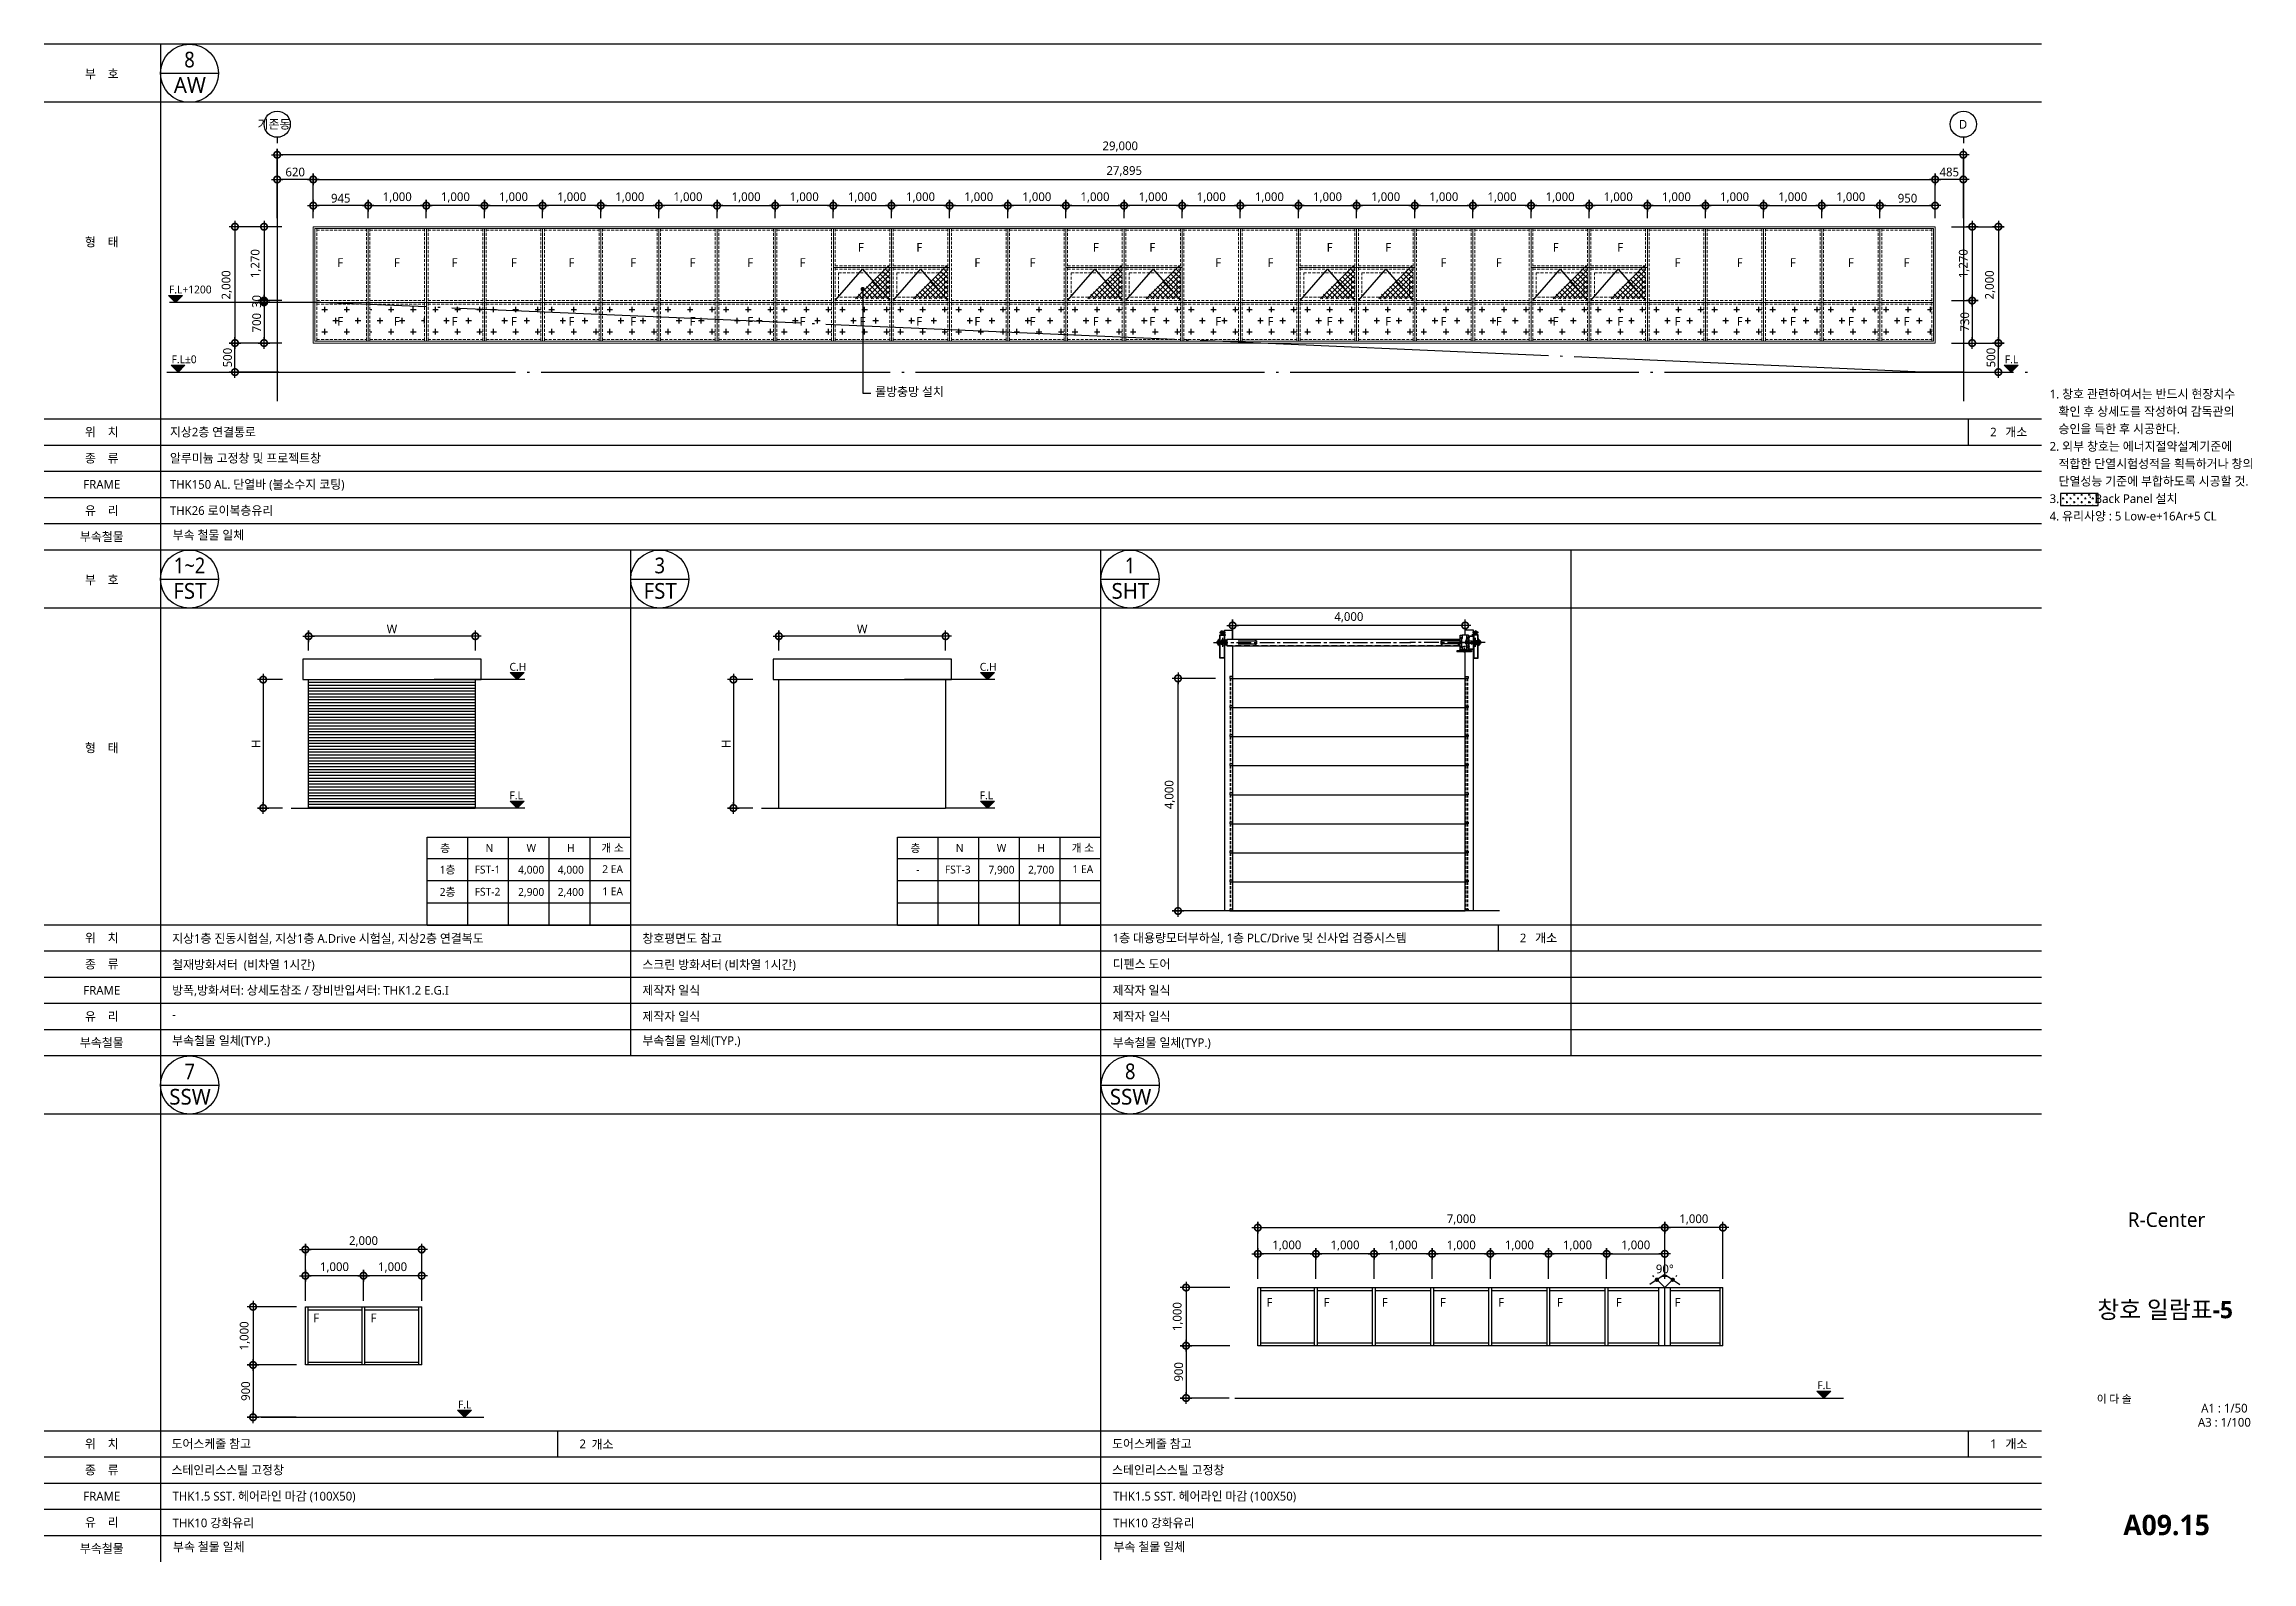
# Model space of a CAD drawing. Header units: millimetres. Extents: x -3 to 459584, y -660938 to -11738.
# Drawn here: x 168197 to 206167, y -146434 to -120334 of the extents above; entities that cross this region are included whole.
import ezdxf
from ezdxf.enums import TextEntityAlignment as Align

# ---------------------------------------------------------------- set-up
doc = ezdxf.new("R2010")
doc.units = ezdxf.units.MM
doc.header["$LTSCALE"] = 200
for name, pattern in [('C10', [102.1, 100, -1, 0.1, -1]), ('CEN-GAUN', [32.2, 30, -1, 0.2, -1]), ('CEN-YTQD', [10, 9.25, -0.25, 0.25, -0.25]), ('CENTER', [2, 1.25, -0.25, 0.25, -0.25]), ('HIDDEN', [0.375, 0.25, -0.125])]:
    doc.linetypes.add(name, pattern=pattern)
doc.layers.get('DEFPOINTS').update_dxf_attribs({"color": 137})
for name, color, linetype in [('1CTR', 1, 'CEN-YTQD'), ('3TXT', 3, 'Continuous'), ('A-GRID', 1, 'C10'), ('a-TAG-1', 6, 'Continuous'), ('A-TAG-2', 4, 'Continuous'), ('backpanel', 252, 'Continuous'), ('CEN', 1, 'CEN-GAUN'), ('DIM', 7, 'Continuous'), ('DOOR', 6, 'Continuous'), ('ELE-7', 7, 'Continuous'), ('ELE3', 3, 'Continuous'), ('ELE4', 4, 'Continuous'), ('ELE6', 6, 'Continuous'), ('ELEV', 9, 'Continuous'), ('FUR', 4, 'Continuous'), ('HAT', 8, 'Continuous'), ('SHT', 5, 'Continuous'), ('SYM-LEAD', 6, 'Continuous'), ('TEX', 3, 'Continuous'), ('TEXT', 3, 'Continuous'), ('TITLE', 7, 'Continuous'), ('WIN-OPEN-LINE', 1, 'CEN-GAUN'), ('판넬메지', 8, 'Continuous')]:
    doc.layers.add(name, color=color, linetype=linetype)
doc.layers.add('WIN', color=4, linetype='Continuous', lineweight=0)
doc.styles.add('$0$스타일1', font='malgun.ttf')
doc.styles.add('ARIAL', font='malgun.ttf')
doc.styles.add('S1', font='malgun.ttf')
doc.styles.add('맑은고딕', font='malgun.ttf')
doc.styles.add('맑은고딕B', font='malgunbd.ttf')
doc.styles.add('스타일1', font='malgun.ttf')
doc.dimstyles.new('CJA', dxfattribs={"dimscale": 300, "dimtxt": 2.7, "dimasz": 1, "dimexe": 2, "dimexo": 3, "dimgap": 1, "dimtad": 1, "dimdec": 0, "dimzin": 1, "dimdsep": 46, "dimlunit": 6, "dimtxsty": '$0$스타일1', "dimblk": 'CJDOT', "dimcen": 0.09, "dimdle": 1, "dimclrd": 256, "dimclre": 256, "dimclrt": 3, "dimadec": 0, "dimazin": 0, "dimtfac": 1, "dimtdec": 0, "dimtix": 1, "dimtmove": 2, "dimatfit": 3, "dimldrblk": 'CJDOT', "dimfxl": 1, "dimtolj": 1, "dimtzin": 1, "dimarcsym": 0})
doc.dimstyles.new('CJA-50', dxfattribs={"dimscale": 50, "dimtxt": 3, "dimasz": 1, "dimexe": 2, "dimexo": 3, "dimgap": 1, "dimtad": 1, "dimdec": 0, "dimzin": 1, "dimdsep": 46, "dimlunit": 6, "dimtxsty": 'S1', "dimblk": 'GAUN-DOT', "dimcen": -2, "dimdle": 2, "dimclrd": 256, "dimclre": 256, "dimclrt": 3, "dimadec": 0, "dimazin": 0, "dimtfac": 1, "dimtdec": 0, "dimtix": 1, "dimtmove": 2, "dimatfit": 3, "dimldrblk": 'DOTSMALL', "dimfxl": 1, "dimtolj": 1, "dimtzin": 1, "dimarcsym": 0})
doc.dimstyles.new('DIM-QD 1', dxfattribs={"dimtxt": 3, "dimasz": 1.5, "dimexe": 1, "dimexo": 0, "dimgap": 1, "dimtad": 1, "dimdec": 3, "dimdsep": 46, "dimlunit": 6, "dimtxsty": '$0$스타일1', "dimblk1": 'ARCHTICK', "dimblk2": 'ARCHTICK', "dimsah": 1, "dimcen": 0, "dimclrd": 256, "dimclre": 256, "dimclrt": 3, "dimazin": 2, "dimtfac": 1, "dimtdec": 3, "dimtix": 1, "dimtmove": 2, "dimatfit": 3, "dimldrblk": 'ARCHTICK', "dimfxl": 1, "dimtolj": 1, "dimtzin": 0, "dimarcsym": 0})
pattern_1 = [(0, (0, 70), (190.5, 190.5), [95.25, -285.75]), (90, (47.62, 22.38), (-190.5, 190.5), [95.25, -285.75])]

msp = doc.modelspace()

# ---------------------------------------------------------------- texts
at = {"layer": '3TXT', "color": 3, "style": '스타일1'}
for p in [(182192.6, -123904.6, 0), (183198.7, -123904.6, 0), (186233.9, -123904.6, 0), (187205.9, -123904.6, 0), (190255.6, -123904.6, 0), (191263, -123904.6, 0), (194142.9, -123904.6, 0), (195254.6, -123904.6, 0), (173238.8, -124164.9, 0), (174214.3, -124164.9, 0), (175204.6, -124164.9, 0), (176225.4, -124164.9, 0), (177215.7, -124164.9, 0), (178278.2, -124164.9, 0), (179299.1, -124164.9, 0), (180289.4, -124164.9, 0), (181191.8, -124164.9, 0), (184196.2, -124164.9, 0), (185146.3, -124164.9, 0), (188339.4, -124164.9, 0), (189236.6, -124164.9, 0), (192211.9, -124164.9, 0), (193164.1, -124164.9, 0), (196240.5, -124164.9, 0), (197307.6, -124164.9, 0), (198221.8, -124164.9, 0), (199221.8, -124164.9, 0), (200176.9, -124164.9, 0), (173238.8, -125177.9, 0), (174214.3, -125177.9, 0), (175204.6, -125177.9, 0), (176225.4, -125177.9, 0), (177215.7, -125177.9, 0), (178278.2, -125177.9, 0), (179299.1, -125177.9, 0), (180289.4, -125177.9, 0), (181191.8, -125177.9, 0), (182221.1, -125177.9, 0), (183196.5, -125177.9, 0), (184196.2, -125177.9, 0), (185146.3, -125177.9, 0), (186231.7, -125177.9, 0), (187203.8, -125177.9, 0), (188339.4, -125177.9, 0), (189236.6, -125177.9, 0), (190253.5, -125177.9, 0), (191260.9, -125177.9, 0), (192211.9, -125177.9, 0), (193164.1, -125177.9, 0), (194140.7, -125177.9, 0), (195252.5, -125177.9, 0), (196240.5, -125177.9, 0), (197307.6, -125177.9, 0), (198221.8, -125177.9, 0), (199221.8, -125177.9, 0), (200176.9, -125177.9, 0)]:
    msp.add_text('F', height=150, dxfattribs=at).set_placement(p)
for p in [(189269.3, -141972.6), (190253.9, -141972.6), (191253.9, -141972.6), (192253.9, -141972.6), (193253.9, -141972.6), (194266.1, -141972.6), (195278.2, -141972.6), (196290.2, -141972.6), (172878.1, -142238.7), (173862.8, -142238.7)]:
    msp.add_text('F', height=150, dxfattribs=at).set_placement(p, align=Align.MIDDLE_CENTER)
at = {"layer": 'TEX', "style": 'S1'}
for s, p in [('부    호', (169188.3, -120921.6)), ('형    태', (169188.3, -123811.6)), ('위    치', (169188.3, -127080.1)), ('위    치', (169188.3, -127080.1)), ('종    류', (169188.3, -127530.1)), ('종    류', (169188.3, -127530.1)), ('FRAME', (169188.3, -127980.1)), ('FRAME', (169188.3, -127980.1)), ('유    리', (169188.3, -128430.1)), ('유    리', (169188.3, -128430.1)), ('부속철물', (169188.3, -128880.1)), ('부    호', (169188.3, -129621.6)), ('형    태', (169188.3, -132511.6)), ('위    치', (169188.3, -135780.1)), ('위    치', (169188.3, -135780.1)), ('종    류', (169188.3, -136230.1)), ('종    류', (169188.3, -136230.1)), ('FRAME', (169188.3, -136680.1)), ('FRAME', (169188.3, -136680.1)), ('유    리', (169188.3, -137130.1)), ('유    리', (169188.3, -137130.1)), ('부속철물', (169188.3, -137580.1)), ('위    치', (169188.3, -144480.1)), ('위    치', (169188.3, -144480.1)), ('종    류', (169188.3, -144930.1)), ('종    류', (169188.3, -144930.1)), ('FRAME', (169188.3, -145380.1)), ('FRAME', (169188.3, -145380.1)), ('유    리', (169188.3, -145830.1)), ('유    리', (169188.3, -145830.1)), ('부속철물', (169188.3, -146280.1))]:
    msp.add_text(s, height=150, dxfattribs=at).set_placement(p, align=Align.CENTER)
at = {"layer": 'TEX'}
for s, height, style, p in [('기존동', 150, 'S1', (171867.9, -121787.2)), ('D', 150, 'S1', (201127.7, -121787.2)), ('F.L+1200', 135, '스타일1', (170344, -124621)), ('F.L%%P0', 135, '스타일1', (170388.4, -125821)), ('F.L', 135, '스타일1', (201918, -125821)), ('지상2층 연결통로', 150, 'S1', (170359.8, -127080.1)), ('알루미늄 고정창 및 프로젝트창', 150, 'S1', (170359.8, -127530.1)), ('THK150 AL. 단열바 (불소수지 코팅)', 150, 'S1', (170359.8, -127980.1)), ('THK26 로이복층유리', 150, 'S1', (170359.8, -128430.1)), ('부속 철물 일체', 150, 'S1', (170407.3, -128851.7)), ('C.H', 135, 'S1', (176200.2, -131109.4)), ('C.H', 135, 'S1', (184288.4, -131109.4)), ('F.L', 135, 'S1', (176200.2, -133318.4)), ('F.L', 135, 'S1', (184288.4, -133318.4)), ('지상1층 진동시험실, 지상1층 A.Drive 시험실, 지상2층 연결복도', 150, 'S1', (170398.4, -135788.9)), ('창호평면도 참고', 150, 'S1', (178486.6, -135788.9)), ('1층 대용량모터부하실, 1층 PLC/Drive 및 신사업 검증시스템 ', 150, 'S1', (186574.8, -135780.1)), ('철재방화셔터  (비차열 1시간)', 150, 'S1', (170398.4, -136238.9)), ('스크린 방화셔터 (비차열 1시간)', 150, 'S1', (178486.6, -136238.9)), ('디펜스 도어', 150, 'S1', (186574.8, -136230.1)), ('방폭,방화셔터: 상세도참조 / 장비반입셔터: THK1.2 E.G.I', 150, 'S1', (170398.4, -136680.1)), ('제작자 일식', 150, 'S1', (178486.6, -136680.1)), ('제작자 일식', 150, 'S1', (186574.8, -136680.1)), ('-', 150, 'S1', (170398.4, -137096.1)), ('제작자 일식', 150, 'S1', (178486.6, -137130.1)), ('제작자 일식', 150, 'S1', (186574.8, -137130.1)), ('부속철물 일체(TYP.)', 150, 'S1', (170398.4, -137546.1)), ('부속철물 일체(TYP.)', 150, 'S1', (178486.6, -137546.1)), ('부속철물 일체(TYP.)', 150, 'S1', (186574.8, -137580.1)), ('F.L', 135, '스타일1', (198694.4, -143463.9)), ('F.L', 135, '스타일1', (175314.2, -143795)), ('도어스케줄 참고', 150, 'S1', (170387.8, -144480.1)), ('도어스케줄 참고', 150, 'S1', (186564.2, -144480.1)), ('스테인리스스틸 고정창', 150, 'S1', (170387.8, -144930.1)), ('스테인리스스틸 고정창', 150, 'S1', (186564.2, -144930.1)), ('THK1.5 SST. 헤어라인 마감 (100X50)', 150, 'S1', (170405.1, -145380.1)), ('THK1.5 SST. 헤어라인 마감 (100X50)', 150, 'S1', (186581.4, -145380.1)), ('THK10 강화유리', 150, 'S1', (170405.9, -145839.7)), ('THK10 강화유리', 150, 'S1', (186582.3, -145839.7)), ('부속 철물 일체', 150, 'S1', (170412.8, -146251.7)), ('부속 철물 일체', 150, 'S1', (186589.2, -146251.7))]:
    msp.add_text(s, height=height, dxfattribs=dict(at, style=style)).set_placement(p)
at = {"layer": 'TEX', "style": 'S1'}
for s, p in [('2', (201778, -127080.1)), ('개소', (202305.1, -127080.1)), ('2', (193689.8, -135780.1)), ('개소', (194216.9, -135780.1)), ('개소', (194219.7, -135780.1)), ('2', (177516.2, -144480.1)), ('개소', (177989.1, -144489.8)), ('1', (201778, -144480.1)), ('개소', (202305.1, -144480.1)), ('개소', (202307.8, -144480.1))]:
    msp.add_text(s, height=150, dxfattribs=at).set_placement(p, align=Align.RIGHT)
for s, p in [('층', (175094.3, -134157)), ('N', (175855.4, -134157)), ('W', (176575.4, -134157)), ('H', (177255.4, -134157)), ('층', (183182.4, -134157)), ('N', (183943.6, -134157)), ('W', (184663.6, -134157)), ('H', (185343.6, -134157)), ('1층', (175135.4, -134528.4)), ('FST-1', (175822.3, -134528.4)), ('-', (183223.6, -134528.4)), ('FST-3', (183910.5, -134528.4)), ('2층', (175135.4, -134910.7)), ('FST-2', (175822.3, -134910.7))]:
    msp.add_text(s, height=135, dxfattribs=at).set_placement(p, align=Align.MIDDLE)
for s, p in [('개 소', (177973.9, -134157)), ('개 소', (186062.1, -134157)), ('4,000', (176573.6, -134532)), ('4,000', (177255.4, -134532)), ('2 EA', (177973.9, -134521.6)), ('7,900', (184661.8, -134532)), ('2,700', (185343.6, -134532)), ('1 EA', (186062.1, -134521.6)), ('2,900', (176573.6, -134914.3)), ('2,400', (177255.4, -134914.3)), ('1 EA', (177973.9, -134903.9))]:
    msp.add_text(s, height=135, dxfattribs=at).set_placement(p, align=Align.MIDDLE_CENTER)
at = {"layer": 'TEXT', "color": 3, "style": '스타일1'}
msp.add_text('롤방충망 설치', height=150, dxfattribs=at).set_placement((182490.6, -126386.4))
at = {"layer": 'TEXT', "style": 'S1'}
for s, p in [('3.          : Back Panel 설치', (202689.2, -128270.5)), ('4. 유리사양 : 5 Low-e+16Ar+5 CL', (202689.2, -128570.5))]:
    msp.add_text(s, height=150, dxfattribs=at).set_placement(p, align=Align.BOTTOM_LEFT)
at = {"layer": 'TEXT', "style": '스타일1'}
msp.add_text('R-Center', height=250, dxfattribs=at).set_placement((204700, -140550), align=Align.MIDDLE_CENTER)

# ---------------------------------------------------------------- blocks, each defined once
blk = doc.blocks.new('GAUN-DOT')
at = {"linetype": 'ByBlock'}
for p, q in [((2, 0), (-2, 0)), ((0, -2), (0, 2))]:
    blk.add_line(p, q, dxfattribs=at)
at = {"const_width": 2.25}
blk.add_lwpolyline([(0, 0.28125, 1), (0, -0.28125, 1)], format="xyb", close=True, dxfattribs=at)
blk = doc.blocks.new('*D136')
at = {"layer": 'DEFPOINTS', "color": 0, "transparency": 16777216}
for p in [(188637, -130331), (188637, -130579), (192637, -130579)]:
    blk.add_point(p, dxfattribs=at)
at = {"layer": 'DIM', "lineweight": -2, "transparency": 16777216}
for p, q in [((188637, -130429), (188637, -130231)), ((192637, -130429), (192637, -130231)), ((192587, -130331), (188687, -130331))]:
    blk.add_line(p, q, dxfattribs=at)
at = {"layer": 'DIM', "lineweight": -2, "transparency": 16777216, "xscale": 50, "yscale": 50, "zscale": 50, "rotation": 180}
blk.add_blockref('GAUN-DOT', (188637, -130331), dxfattribs=at)
at = {"layer": 'DIM', "lineweight": -2, "transparency": 16777216, "xscale": 50, "yscale": 50, "zscale": 50}
blk.add_blockref('GAUN-DOT', (192637, -130331), dxfattribs=at)
at = {"layer": 'DIM', "color": 3, "transparency": 16777216, "insert": (190637, -130191), "char_height": 150, "attachment_point": 5, "style": 'S1'}
blk.add_mtext('\\A1;4,000', dxfattribs=at)
blk = doc.blocks.new('_DotSmall')
at = {"color": 0, "linetype": 'ByBlock', "const_width": 0.5}
blk.add_lwpolyline([(-0.0625, 0, 1), (0.0625, 0, 1)], format="xyb", close=True, dxfattribs=at)
blk = doc.blocks.new('*D137')
at = {"layer": 'DEFPOINTS', "color": 0, "transparency": 16777216}
for p in [(187698, -131241), (188495, -131241), (188495, -135241)]:
    blk.add_point(p, dxfattribs=at)
at = {"layer": 'DIM', "lineweight": -2, "transparency": 16777216}
for p, q in [((188345, -131241), (187598, -131241)), ((187698, -135191), (187698, -131291)), ((188345, -135241), (187598, -135241))]:
    blk.add_line(p, q, dxfattribs=at)
at = {"layer": 'DIM', "lineweight": -2, "transparency": 16777216, "xscale": 50, "yscale": 50, "zscale": 50}
for p, rotation in [((187698, -131241), 90), ((187698, -135241), 270)]:
    blk.add_blockref('GAUN-DOT', p, dxfattribs=dict(at, rotation=rotation))
at = {"layer": 'DIM', "color": 3, "transparency": 16777216, "insert": (187558, -133241), "char_height": 150, "attachment_point": 5, "rotation": 90, "style": 'S1'}
blk.add_mtext('\\A1;4,000', dxfattribs=at)
blk = doc.blocks.new('*D252')
at = {"layer": 'DEFPOINTS', "color": 0, "transparency": 16777216}
for p in [(172745, -130516), (172745, -130912), (175613, -130912)]:
    blk.add_point(p, dxfattribs=at)
at = {"layer": 'DIM', "lineweight": -2, "transparency": 16777216}
for p, q in [((172745, -130762), (172745, -130416)), ((175563, -130516), (172795, -130516)), ((175613, -130762), (175613, -130416))]:
    blk.add_line(p, q, dxfattribs=at)
at = {"layer": 'DIM', "lineweight": -2, "transparency": 16777216, "xscale": 50, "yscale": 50, "zscale": 50, "rotation": 180}
blk.add_blockref('GAUN-DOT', (172745, -130516), dxfattribs=at)
at = {"layer": 'DIM', "lineweight": -2, "transparency": 16777216, "xscale": 50, "yscale": 50, "zscale": 50}
blk.add_blockref('GAUN-DOT', (175613, -130516), dxfattribs=at)
at = {"layer": 'DIM', "color": 3, "transparency": 16777216, "insert": (174179, -130391), "char_height": 150, "attachment_point": 5, "style": 'S1'}
blk.add_mtext('\\A1;W', dxfattribs=at)
blk = doc.blocks.new('*D253')
at = {"layer": 'DEFPOINTS', "color": 0, "transparency": 16777216}
for p in [(172445, -131262), (171964, -133471), (172445, -133471)]:
    blk.add_point(p, dxfattribs=at)
at = {"layer": 'DIM', "lineweight": -2, "transparency": 16777216}
for p, q in [((172295, -131262), (171864, -131262)), ((171964, -131312), (171964, -133421)), ((172295, -133471), (171864, -133471))]:
    blk.add_line(p, q, dxfattribs=at)
at = {"layer": 'DIM', "lineweight": -2, "transparency": 16777216, "xscale": 50, "yscale": 50, "zscale": 50}
for p, rotation in [((171964, -131262), 90), ((171964, -133471), 270)]:
    blk.add_blockref('GAUN-DOT', p, dxfattribs=dict(at, rotation=rotation))
at = {"layer": 'DIM', "color": 3, "transparency": 16777216, "insert": (171839, -132367), "char_height": 150, "attachment_point": 5, "rotation": 90, "style": 'S1'}
blk.add_mtext('\\A1;H', dxfattribs=at)
blk = doc.blocks.new('dor&win')
at = {"layer": 'a-TAG-1', "ltscale": 0.2}
blk.add_line((-5.5, 0), (5.5, 0), dxfattribs=at)
blk.add_circle((0, 0), 5.5, dxfattribs=at)
at = {"layer": 'a-TAG-1', "color": 3, "style": 'ARIAL'}
for tag, p in [('1', (0, 2.58)), ('FSD', (0.07, -2.22))]:
    blk.add_attdef(tag, text='', height=3, dxfattribs=at).set_placement(p, align=Align.MIDDLE_CENTER)
blk = doc.blocks.new('TITLE')
at = {"layer": 'TITLE', "style": '스타일1'}
for tag, height, p in [('동명칭', 6, (776.77, -457.26)), ('SCALE-A1', 3, (797.5, -522)), ('SCALE-A3', 3, (797.5, -527)), ('DATA', 3, (797.5, -540))]:
    blk.add_attdef(tag, text='', height=height, dxfattribs=at).set_placement(p, align=Align.MIDDLE)
for tag, height, p in [('TITLE1', 6, (776.5, -479.4)), ('TITLE4', 6, (776.5, -484.39)), ('TITLE2', 6, (776.5, -489)), ('TITLE5', 6, (776.5, -493.99)), ('TITLE3', 6, (776.5, -498.7)), ('NAME-1', 3, (760.16, -517.5)), ('NAME-2', 3, (760.16, -526.5)), ('A0.00', 7, (776.5, -561))]:
    blk.add_attdef(tag, text='', height=height, dxfattribs=at).set_placement(p, align=Align.MIDDLE_CENTER)
blk = doc.blocks.new('A$C2D6C597E')
at = {"layer": 'TEXT', "style": 'S1'}
for s, p in [('1. 창호 관련하여서는 반드시 현장치수', (139, -771)), ('   확인 후 상세도를 작성하여 감독관의', (139, -1071)), ('2. 외부 창호는 에너지절약설계기준에', (139, -1671)), ('   승인을 득한 후 시공한다.', (139, -1371)), ('   적합한 단열시험성적을 획득하거나 창의', (139, -1971)), ('   단열성능 기준에 부합하도록 시공할 것.', (139, -2271))]:
    blk.add_text(s, height=150, dxfattribs=at).set_placement(p, align=Align.BOTTOM_LEFT)
blk = doc.blocks.new('B-AW-4')
at = {"layer": 'backpanel'}
h = blk.add_hatch(dxfattribs=at)
h.set_pattern_fill('CROSS', color=256, scale=30)
h.set_pattern_definition(pattern_1)
h.paths.add_polyline_path([(5, 1170), (-850, 1170), (-850, 560), (5, 560)])
h = blk.add_hatch(dxfattribs=at)
h.set_pattern_fill('CROSS', color=256, scale=30)
h.set_pattern_definition(pattern_1)
h.paths.add_polyline_path([(1005, 1170), (65, 1170), (65, 560), (1005, 560)])
h = blk.add_hatch(dxfattribs=at)
h.set_pattern_fill('CROSS', color=256, scale=30)
h.set_pattern_definition(pattern_1)
h.paths.add_polyline_path([(2005, 1170), (1065, 1170), (1065, 560), (2005, 560)])
h = blk.add_hatch(dxfattribs=at)
h.set_pattern_fill('CROSS', color=256, scale=30)
h.set_pattern_definition([(0, (1000, 70), (190.5, 190.5), [95.25, -285.75]), (90, (1047.62, 22.38), (-190.5, 190.5), [95.25, -285.75])])
h.paths.add_polyline_path([(3005, 1170), (2065, 1170), (2065, 560), (3005, 560)])
h = blk.add_hatch(dxfattribs=at)
h.set_pattern_fill('CROSS', color=256, scale=30)
h.set_pattern_definition([(0, (2000, 70), (190.5, 190.5), [95.25, -285.75]), (90, (2047.62, 22.38), (-190.5, 190.5), [95.25, -285.75])])
h.paths.add_polyline_path([(4005, 1170), (3065, 1170), (3065, 560), (4005, 560)])
h = blk.add_hatch(dxfattribs=at)
h.set_pattern_fill('CROSS', color=256, scale=30)
h.set_pattern_definition([(0, (3000, 70), (190.5, 190.5), [95.25, -285.75]), (90, (3047.62, 22.38), (-190.5, 190.5), [95.25, -285.75])])
h.paths.add_polyline_path([(5005, 1170), (4065, 1170), (4065, 560), (5005, 560)])
h = blk.add_hatch(dxfattribs=at)
h.set_pattern_fill('CROSS', color=256, scale=30)
h.set_pattern_definition([(0, (4000, 70), (190.5, 190.5), [95.25, -285.75]), (90, (4047.62, 22.38), (-190.5, 190.5), [95.25, -285.75])])
h.paths.add_polyline_path([(6005, 1170), (5065, 1170), (5065, 560), (6005, 560)])
h = blk.add_hatch(dxfattribs=at)
h.set_pattern_fill('CROSS', color=256, scale=30)
h.set_pattern_definition([(0, (5000, 70), (190.5, 190.5), [95.25, -285.75]), (90, (5047.62, 22.38), (-190.5, 190.5), [95.25, -285.75])])
h.paths.add_polyline_path([(7005, 1170), (6065, 1170), (6065, 560), (7005, 560)])
h = blk.add_hatch(dxfattribs=at)
h.set_pattern_fill('CROSS', color=256, scale=30)
h.set_pattern_definition([(0, (6000, 70), (190.5, 190.5), [95.25, -285.75]), (90, (6047.62, 22.38), (-190.5, 190.5), [95.25, -285.75])])
h.paths.add_polyline_path([(8005, 1170), (7065, 1170), (7065, 560), (8005, 560)])
h = blk.add_hatch(dxfattribs=at)
h.set_pattern_fill('CROSS', color=256, scale=30)
h.set_pattern_definition([(0, (7000, 70), (190.5, 190.5), [95.25, -285.75]), (90, (7047.62, 22.38), (-190.5, 190.5), [95.25, -285.75])])
h.paths.add_polyline_path([(9005, 1170), (8065, 1170), (8065, 560), (9005, 560)])
h = blk.add_hatch(dxfattribs=at)
h.set_pattern_fill('CROSS', color=256, scale=30)
h.set_pattern_definition([(0, (8000, 70), (190.5, 190.5), [95.25, -285.75]), (90, (8047.62, 22.38), (-190.5, 190.5), [95.25, -285.75])])
h.paths.add_polyline_path([(10005, 1170), (9065, 1170), (9065, 560), (10005, 560)])
h = blk.add_hatch(dxfattribs=at)
h.set_pattern_fill('CROSS', color=256, scale=30)
h.set_pattern_definition([(0, (9000, 70), (190.5, 190.5), [95.25, -285.75]), (90, (9047.62, 22.38), (-190.5, 190.5), [95.25, -285.75])])
h.paths.add_polyline_path([(11005, 1170), (10065, 1170), (10065, 560), (11005, 560)])
h = blk.add_hatch(dxfattribs=at)
h.set_pattern_fill('CROSS', color=256, scale=30)
h.set_pattern_definition([(0, (10000, 70), (190.5, 190.5), [95.25, -285.75]), (90, (10047.62, 22.37), (-190.5, 190.5), [95.25, -285.75])])
h.paths.add_polyline_path([(12005, 1170), (11065, 1170), (11065, 560), (12005, 560)])
h = blk.add_hatch(dxfattribs=at)
h.set_pattern_fill('CROSS', color=256, scale=30)
h.set_pattern_definition([(0, (11000, 70), (190.5, 190.5), [95.25, -285.75]), (90, (11047.62, 22.38), (-190.5, 190.5), [95.25, -285.75])])
h.paths.add_polyline_path([(13005, 1170), (12065, 1170), (12065, 560), (13005, 560)])
h = blk.add_hatch(dxfattribs=at)
h.set_pattern_fill('CROSS', color=256, scale=30)
h.set_pattern_definition([(0, (12000, 70), (190.5, 190.5), [95.25, -285.75]), (90, (12047.62, 22.38), (-190.5, 190.5), [95.25, -285.75])])
h.paths.add_polyline_path([(14005, 1170), (13065, 1170), (13065, 560), (14005, 560)])
h = blk.add_hatch(dxfattribs=at)
h.set_pattern_fill('CROSS', color=256, scale=30)
h.set_pattern_definition([(0, (13000, 70), (190.5, 190.5), [95.25, -285.75]), (90, (13047.62, 22.38), (-190.5, 190.5), [95.25, -285.75])])
h.paths.add_polyline_path([(15005, 1170), (14065, 1170), (14065, 560), (15005, 560)])
h = blk.add_hatch(dxfattribs=at)
h.set_pattern_fill('CROSS', color=256, scale=30)
h.set_pattern_definition([(0, (14000, 70), (190.5, 190.5), [95.25, -285.75]), (90, (14047.62, 22.38), (-190.5, 190.5), [95.25, -285.75])])
h.paths.add_polyline_path([(16005, 1170), (15065, 1170), (15065, 560), (16005, 560)])
h = blk.add_hatch(dxfattribs=at)
h.set_pattern_fill('CROSS', color=256, scale=30)
h.set_pattern_definition([(0, (15000, 70), (190.5, 190.5), [95.25, -285.75]), (90, (15047.62, 22.38), (-190.5, 190.5), [95.25, -285.75])])
h.paths.add_polyline_path([(17005, 1170), (16065, 1170), (16065, 560), (17005, 560)])
h = blk.add_hatch(dxfattribs=at)
h.set_pattern_fill('CROSS', color=256, scale=30)
h.set_pattern_definition([(0, (16000, 70), (190.5, 190.5), [95.25, -285.75]), (90, (16047.62, 22.38), (-190.5, 190.5), [95.25, -285.75])])
h.paths.add_polyline_path([(18005, 1170), (17065, 1170), (17065, 560), (18005, 560)])
h = blk.add_hatch(dxfattribs=at)
h.set_pattern_fill('CROSS', color=256, scale=30)
h.set_pattern_definition([(0, (17000, 70), (190.5, 190.5), [95.25, -285.75]), (90, (17047.62, 22.37), (-190.5, 190.5), [95.25, -285.75])])
h.paths.add_polyline_path([(19005, 1170), (18065, 1170), (18065, 560), (19005, 560)])
h = blk.add_hatch(dxfattribs=at)
h.set_pattern_fill('CROSS', color=256, scale=30)
h.set_pattern_definition([(0, (18000, 70), (190.5, 190.5), [95.25, -285.75]), (90, (18047.62, 22.37), (-190.5, 190.5), [95.25, -285.75])])
h.paths.add_polyline_path([(20005, 1170), (19065, 1170), (19065, 560), (20005, 560)])
h = blk.add_hatch(dxfattribs=at)
h.set_pattern_fill('CROSS', color=256, scale=30)
h.set_pattern_definition([(0, (19000, 70), (190.5, 190.5), [95.25, -285.75]), (90, (19047.62, 22.37), (-190.5, 190.5), [95.25, -285.75])])
h.paths.add_polyline_path([(21005, 1170), (20065, 1170), (20065, 560), (21005, 560)])
h = blk.add_hatch(dxfattribs=at)
h.set_pattern_fill('CROSS', color=256, scale=30)
h.set_pattern_definition([(0, (20000, 70), (190.5, 190.5), [95.25, -285.75]), (90, (20047.62, 22.38), (-190.5, 190.5), [95.25, -285.75])])
h.paths.add_polyline_path([(22005, 1170), (21065, 1170), (21065, 560), (22005, 560)])
h = blk.add_hatch(dxfattribs=at)
h.set_pattern_fill('CROSS', color=256, scale=30)
h.set_pattern_definition([(0, (21000, 70), (190.5, 190.5), [95.25, -285.75]), (90, (21047.62, 22.38), (-190.5, 190.5), [95.25, -285.75])])
h.paths.add_polyline_path([(23005, 1170), (22065, 1170), (22065, 560), (23005, 560)])
h = blk.add_hatch(dxfattribs=at)
h.set_pattern_fill('CROSS', color=256, scale=30)
h.set_pattern_definition([(0, (22000, 70), (190.5, 190.5), [95.25, -285.75]), (90, (22047.62, 22.38), (-190.5, 190.5), [95.25, -285.75])])
h.paths.add_polyline_path([(24005, 1170), (23065, 1170), (23065, 560), (24005, 560)])
h = blk.add_hatch(dxfattribs=at)
h.set_pattern_fill('CROSS', color=256, scale=30)
h.set_pattern_definition([(0, (23000, 70), (190.5, 190.5), [95.25, -285.75]), (90, (23047.62, 22.38), (-190.5, 190.5), [95.25, -285.75])])
h.paths.add_polyline_path([(25005, 1170), (24065, 1170), (24065, 560), (25005, 560)])
h = blk.add_hatch(dxfattribs=at)
h.set_pattern_fill('CROSS', color=256, scale=30)
h.set_pattern_definition([(0, (24000, 70), (190.5, 190.5), [95.25, -285.75]), (90, (24047.62, 22.37), (-190.5, 190.5), [95.25, -285.75])])
h.paths.add_polyline_path([(26005, 1170), (25065, 1170), (25065, 560), (26005, 560)])
h = blk.add_hatch(dxfattribs=at)
h.set_pattern_fill('CROSS', color=256, scale=30)
h.set_pattern_definition([(0, (24950, 70), (190.5, 190.5), [95.25, -285.75]), (90, (24997.62, 22.37), (-190.5, 190.5), [95.25, -285.75])])
h.paths.add_polyline_path([(26925, 1170), (26015, 1170), (26015, 560), (26925, 560)])
at = {"layer": 'WIN', "color": 6}
for p, q in [((-880, 2470), (26955, 2470)), ((-880, 2470), (-880, 530)), ((35, 2470), (35, 530)), ((1035, 2470), (1035, 530)), ((2035, 2470), (2035, 530)), ((3035, 2470), (3035, 530)), ((4035, 2470), (4035, 530)), ((5035, 2470), (5035, 530)), ((6035, 2470), (6035, 530)), ((7035, 2470), (7035, 530)), ((8035, 2470), (8035, 530)), ((9035, 2470), (9035, 530)), ((10035, 2470), (10035, 530)), ((11035, 2470), (11035, 530)), ((12035, 2470), (12035, 530)), ((13035, 2470), (13035, 530)), ((14035, 2470), (14035, 530)), ((15035, 2470), (15035, 530)), ((16035, 2470), (16035, 530)), ((17035, 2470), (17035, 530)), ((18035, 2470), (18035, 530)), ((19035, 2470), (19035, 530)), ((20035, 2470), (20035, 530)), ((21035, 2470), (21035, 530)), ((22035, 2470), (22035, 530)), ((23035, 2470), (23035, 530)), ((24035, 2470), (24035, 530)), ((25035, 2470), (25035, 530)), ((26035, 2470), (26035, 530)), ((26955, 2470), (26955, 530)), ((8035, 1800), (10035, 1800)), ((12035, 1800), (14035, 1800)), ((16035, 1800), (18035, 1800)), ((20035, 1800), (22035, 1800)), ((-880, 1200), (26955, 1200)), ((-880, 530), (26955, 530))]:
    blk.add_line(p, q, dxfattribs=at)
at = {"layer": 'WIN', "color": 251, "linetype": 'HIDDEN'}
for p, q in [((-850, 2470), (-850, 530)), ((-850, 2440), (5, 2440)), ((5, 2470), (5, 530)), ((65, 2470), (65, 530)), ((65, 2440), (1005, 2440)), ((1005, 2470), (1005, 530)), ((1065, 2470), (1065, 530)), ((1065, 2440), (2005, 2440)), ((2005, 2470), (2005, 530)), ((2065, 2470), (2065, 530)), ((2065, 2440), (3005, 2440)), ((3005, 2470), (3005, 530)), ((3065, 2470), (3065, 530)), ((3065, 2440), (4005, 2440)), ((4005, 2470), (4005, 530)), ((4065, 2470), (4065, 530)), ((4065, 2440), (5005, 2440)), ((5005, 2470), (5005, 530)), ((5065, 2470), (5065, 530)), ((5065, 2440), (6005, 2440)), ((6005, 2470), (6005, 530)), ((6065, 2470), (6065, 530)), ((6065, 2440), (7005, 2440)), ((7005, 2470), (7005, 530)), ((7065, 2470), (7065, 530)), ((7065, 2440), (8005, 2440)), ((8005, 2470), (8005, 530)), ((8065, 2470), (8065, 530)), ((8065, 2440), (9005, 2440)), ((9005, 2470), (9005, 530)), ((9065, 2470), (9065, 530)), ((9065, 2440), (10005, 2440)), ((10005, 2470), (10005, 530)), ((10065, 2470), (10065, 530)), ((10065, 2440), (11005, 2440)), ((11005, 2470), (11005, 530)), ((11065, 2470), (11065, 530)), ((11065, 2440), (12005, 2440)), ((12005, 2470), (12005, 530)), ((12065, 2470), (12065, 530)), ((12065, 2440), (13005, 2440)), ((13005, 2470), (13005, 530)), ((13065, 2470), (13065, 530)), ((13065, 2440), (14005, 2440)), ((14005, 2470), (14005, 530)), ((14065, 2470), (14065, 530)), ((14065, 2440), (15005, 2440)), ((15005, 2470), (15005, 530)), ((15065, 2470), (15065, 530)), ((15065, 2440), (16005, 2440)), ((16005, 2470), (16005, 530)), ((16065, 2470), (16065, 530)), ((16065, 2440), (17005, 2440)), ((17005, 2470), (17005, 530)), ((17065, 2470), (17065, 530)), ((17065, 2440), (18005, 2440)), ((18005, 2470), (18005, 530)), ((18065, 2470), (18065, 530)), ((18065, 2440), (19005, 2440)), ((19005, 2470), (19005, 530)), ((19065, 2470), (19065, 530)), ((19065, 2440), (20005, 2440)), ((20005, 2470), (20005, 530)), ((20065, 2470), (20065, 530)), ((20065, 2440), (21005, 2440)), ((21005, 2470), (21005, 530)), ((21065, 2470), (21065, 530)), ((21065, 2440), (22005, 2440)), ((22005, 2470), (22005, 530)), ((22065, 2470), (22065, 530)), ((22065, 2440), (23005, 2440)), ((23005, 2470), (23005, 530)), ((23065, 2470), (23065, 530)), ((23065, 2440), (24005, 2440)), ((24005, 2470), (24005, 530)), ((24065, 2470), (24065, 530)), ((24065, 2440), (25005, 2440)), ((25005, 2470), (25005, 530)), ((25065, 2470), (25065, 530)), ((25065, 2440), (26005, 2440)), ((26005, 2470), (26005, 530)), ((26065, 2470), (26065, 530)), ((26065, 2440), (26925, 2440)), ((26925, 2470), (26925, 530)), ((8065, 1830), (9005, 1830)), ((8065, 1770), (9005, 1770)), ((9065, 1830), (10005, 1830)), ((9065, 1770), (10005, 1770)), ((12065, 1830), (13005, 1830)), ((12065, 1770), (13005, 1770)), ((13065, 1830), (14005, 1830)), ((13065, 1770), (14005, 1770)), ((16065, 1830), (17005, 1830)), ((16065, 1770), (17005, 1770)), ((17065, 1830), (18005, 1830)), ((17065, 1770), (18005, 1770)), ((20065, 1830), (21005, 1830)), ((20065, 1770), (21005, 1770)), ((21065, 1830), (22005, 1830)), ((21065, 1770), (22005, 1770)), ((-850, 1230), (5, 1230)), ((-850, 1170), (5, 1170)), ((65, 1230), (1005, 1230)), ((65, 1170), (1005, 1170)), ((1065, 1230), (2005, 1230)), ((1065, 1170), (2005, 1170)), ((2065, 1230), (3005, 1230)), ((2065, 1170), (3005, 1170)), ((3065, 1230), (4005, 1230)), ((3065, 1170), (4005, 1170)), ((4065, 1230), (5005, 1230)), ((4065, 1170), (5005, 1170)), ((5065, 1230), (6005, 1230)), ((5065, 1170), (6005, 1170)), ((6065, 1230), (7005, 1230)), ((6065, 1170), (7005, 1170)), ((7065, 1230), (8005, 1230)), ((7065, 1170), (8005, 1170)), ((8065, 1230), (9005, 1230)), ((8065, 1170), (9005, 1170)), ((9065, 1230), (10005, 1230)), ((9065, 1170), (10005, 1170)), ((10065, 1230), (11005, 1230)), ((10065, 1170), (11005, 1170)), ((11065, 1230), (12005, 1230)), ((11065, 1170), (12005, 1170)), ((12065, 1230), (13005, 1230)), ((12065, 1170), (13005, 1170)), ((13065, 1230), (14005, 1230)), ((13065, 1170), (14005, 1170)), ((14065, 1230), (15005, 1230)), ((14065, 1170), (15005, 1170)), ((15065, 1230), (16005, 1230)), ((15065, 1170), (16005, 1170)), ((16065, 1230), (17005, 1230)), ((16065, 1170), (17005, 1170)), ((17065, 1230), (18005, 1230)), ((17065, 1170), (18005, 1170)), ((18065, 1230), (19005, 1230)), ((18065, 1170), (19005, 1170)), ((19065, 1230), (20005, 1230)), ((19065, 1170), (20005, 1170)), ((20065, 1230), (21005, 1230)), ((20065, 1170), (21005, 1170)), ((21065, 1230), (22005, 1230)), ((21065, 1170), (22005, 1170)), ((22065, 1230), (23005, 1230)), ((22065, 1170), (23005, 1170)), ((23065, 1230), (24005, 1230)), ((23065, 1170), (24005, 1170)), ((24065, 1230), (25005, 1230)), ((24065, 1170), (25005, 1170)), ((25065, 1230), (26005, 1230)), ((25065, 1170), (26005, 1170)), ((26065, 1230), (26925, 1230)), ((26065, 1170), (26925, 1170)), ((-850, 560), (5, 560)), ((65, 560), (1005, 560)), ((1065, 560), (2005, 560)), ((2065, 560), (3005, 560)), ((3065, 560), (4005, 560)), ((4065, 560), (5005, 560)), ((5065, 560), (6005, 560)), ((6065, 560), (7005, 560)), ((7065, 560), (8005, 560)), ((8065, 560), (9005, 560)), ((9065, 560), (10005, 560)), ((10065, 560), (11005, 560)), ((11065, 560), (12005, 560)), ((12065, 560), (13005, 560)), ((13065, 560), (14005, 560)), ((14065, 560), (15005, 560)), ((15065, 560), (16005, 560)), ((16065, 560), (17005, 560)), ((17065, 560), (18005, 560)), ((18065, 560), (19005, 560)), ((19065, 560), (20005, 560)), ((20065, 560), (21005, 560)), ((21065, 560), (22005, 560)), ((22065, 560), (23005, 560)), ((23065, 560), (24005, 560)), ((24065, 560), (25005, 560)), ((25065, 560), (26005, 560)), ((26065, 560), (26925, 560))]:
    blk.add_line(p, q, dxfattribs=at)
at = {"layer": 'WIN', "color": 6}
blk.add_lwpolyline([(-910, 2500), (26985, 2500), (26985, 500), (-910, 500)], close=True, dxfattribs=at)
at = {"layer": 'WIN', "color": 251, "linetype": 'HIDDEN'}
for points in [[(8125, 1710), (8945, 1710), (8945, 1290), (8125, 1290)], [(9125, 1710), (9945, 1710), (9945, 1290), (9125, 1290)], [(12125, 1710), (12945, 1710), (12945, 1290), (12125, 1290)], [(13125, 1710), (13945, 1710), (13945, 1290), (13125, 1290)], [(16125, 1710), (16945, 1710), (16945, 1290), (16125, 1290)], [(17125, 1710), (17945, 1710), (17945, 1290), (17125, 1290)], [(20125, 1710), (20945, 1710), (20945, 1290), (20125, 1290)], [(21125, 1710), (21945, 1710), (21945, 1290), (21125, 1290)]]:
    blk.add_lwpolyline(points, close=True, dxfattribs=at)
at = {"layer": 'WIN-OPEN-LINE'}
for p, q in [((8065, 1230), (8535, 1770)), ((8535, 1770), (9005, 1230)), ((9065, 1230), (9535, 1770)), ((9535, 1770), (10005, 1230)), ((12065, 1230), (12535, 1770)), ((12535, 1770), (13005, 1230)), ((13065, 1230), (13535, 1770)), ((13535, 1770), (14005, 1230)), ((16065, 1230), (16535, 1770)), ((16535, 1770), (17005, 1230)), ((17065, 1230), (17535, 1770)), ((17535, 1770), (18005, 1230)), ((20065, 1230), (20535, 1770)), ((20535, 1770), (21005, 1230)), ((21065, 1230), (21535, 1770)), ((21535, 1770), (22005, 1230))]:
    blk.add_line(p, q, dxfattribs=at)
blk = doc.blocks.new('*D48')
at = {"layer": 'DEFPOINTS', "color": 0, "transparency": 16777216}
for p in [(172436, -123474), (171479, -125474), (172436, -125474)]:
    blk.add_point(p, dxfattribs=at)
at = {"layer": 'DIM', "lineweight": -2, "transparency": 16777216}
for p, q in [((172286, -123474), (171379, -123474)), ((171479, -123524), (171479, -125424)), ((172286, -125474), (171379, -125474))]:
    blk.add_line(p, q, dxfattribs=at)
at = {"layer": 'DIM', "lineweight": -2, "transparency": 16777216, "xscale": 50, "yscale": 50, "zscale": 50}
for p, rotation in [((171479, -123474), 90), ((171479, -125474), 270)]:
    blk.add_blockref('GAUN-DOT', p, dxfattribs=dict(at, rotation=rotation))
at = {"layer": 'DIM', "color": 3, "transparency": 16777216, "insert": (171339, -124474), "char_height": 150, "attachment_point": 5, "rotation": 90, "style": 'S1'}
blk.add_mtext('\\A1;2,000', dxfattribs=at)
blk = doc.blocks.new('*D49')
at = {"layer": 'DEFPOINTS', "color": 0, "transparency": 16777216}
for p in [(172436, -124774), (171979, -125474), (172436, -125474)]:
    blk.add_point(p, dxfattribs=at)
at = {"layer": 'DIM', "lineweight": -2, "transparency": 16777216}
for p, q in [((172286, -124774), (171879, -124774)), ((171979, -124824), (171979, -125424)), ((172286, -125474), (171879, -125474))]:
    blk.add_line(p, q, dxfattribs=at)
at = {"layer": 'DIM', "lineweight": -2, "transparency": 16777216, "xscale": 50, "yscale": 50, "zscale": 50}
for p, rotation in [((171979, -124774), 90), ((171979, -125474), 270)]:
    blk.add_blockref('GAUN-DOT', p, dxfattribs=dict(at, rotation=rotation))
at = {"layer": 'DIM', "color": 3, "transparency": 16777216, "insert": (171852, -125124), "char_height": 150, "attachment_point": 5, "rotation": 90, "style": 'S1'}
blk.add_mtext('\\A1;700', dxfattribs=at)
blk = doc.blocks.new('*D50')
at = {"layer": 'DEFPOINTS', "color": 0, "transparency": 16777216}
for p in [(172436, -123474), (171979, -124744), (172436, -124744)]:
    blk.add_point(p, dxfattribs=at)
at = {"layer": 'DIM', "lineweight": -2, "transparency": 16777216}
for p, q in [((172286, -123474), (171879, -123474)), ((171979, -123524), (171979, -124694)), ((172286, -124744), (171879, -124744))]:
    blk.add_line(p, q, dxfattribs=at)
at = {"layer": 'DIM', "lineweight": -2, "transparency": 16777216, "xscale": 50, "yscale": 50, "zscale": 50}
for p, rotation in [((171979, -123474), 90), ((171979, -124744), 270)]:
    blk.add_blockref('GAUN-DOT', p, dxfattribs=dict(at, rotation=rotation))
at = {"layer": 'DIM', "color": 3, "transparency": 16777216, "insert": (171839, -124109), "char_height": 150, "attachment_point": 5, "rotation": 90, "style": 'S1'}
blk.add_mtext('\\A1;1,270', dxfattribs=at)
blk = doc.blocks.new('*D51')
at = {"layer": 'DEFPOINTS', "color": 0, "transparency": 16777216}
for p in [(171479, -125474), (172436, -125474), (172386, -125974)]:
    blk.add_point(p, dxfattribs=at)
at = {"layer": 'DIM', "lineweight": -2, "transparency": 16777216}
for p, q in [((172286, -125474), (171379, -125474)), ((171479, -125924), (171479, -125524)), ((172236, -125974), (171379, -125974))]:
    blk.add_line(p, q, dxfattribs=at)
at = {"layer": 'DIM', "lineweight": -2, "transparency": 16777216, "xscale": 50, "yscale": 50, "zscale": 50}
for p, rotation in [((171479, -125474), 90), ((171479, -125974), 270)]:
    blk.add_blockref('GAUN-DOT', p, dxfattribs=dict(at, rotation=rotation))
at = {"layer": 'DIM', "color": 3, "transparency": 16777216, "insert": (171352, -125724), "char_height": 150, "attachment_point": 5, "rotation": 90, "style": 'S1'}
blk.add_mtext('\\A1;500', dxfattribs=at)
blk = doc.blocks.new('*D52')
at = {"layer": 'DEFPOINTS', "color": 0, "transparency": 16777216}
for p in [(200720, -122661), (172825, -123474), (200720, -123474)]:
    blk.add_point(p, dxfattribs=at)
at = {"layer": 'DIM', "lineweight": -2, "transparency": 16777216}
for p, q in [((172825, -123324), (172825, -122561)), ((200720, -123324), (200720, -122561)), ((172875, -122661), (200670, -122661))]:
    blk.add_line(p, q, dxfattribs=at)
at = {"layer": 'DIM', "lineweight": -2, "transparency": 16777216, "xscale": 50, "yscale": 50, "zscale": 50, "rotation": 180}
blk.add_blockref('GAUN-DOT', (172825, -122661), dxfattribs=at)
at = {"layer": 'DIM', "lineweight": -2, "transparency": 16777216, "xscale": 50, "yscale": 50, "zscale": 50}
blk.add_blockref('GAUN-DOT', (200720, -122661), dxfattribs=at)
at = {"layer": 'DIM', "color": 3, "transparency": 16777216, "insert": (186773, -122521), "char_height": 150, "attachment_point": 5, "style": 'S1'}
blk.add_mtext('\\A1;27,895', dxfattribs=at)
blk = doc.blocks.new('*D53')
at = {"layer": 'DEFPOINTS', "color": 0, "transparency": 16777216}
for p in [(172825, -123111), (172825, -123474), (173770, -123474)]:
    blk.add_point(p, dxfattribs=at)
at = {"layer": 'DIM', "lineweight": -2, "transparency": 16777216}
for p, q in [((172825, -123324), (172825, -123011)), ((173770, -123324), (173770, -123011)), ((173720, -123111), (172875, -123111))]:
    blk.add_line(p, q, dxfattribs=at)
at = {"layer": 'DIM', "lineweight": -2, "transparency": 16777216, "xscale": 50, "yscale": 50, "zscale": 50, "rotation": 180}
blk.add_blockref('GAUN-DOT', (172825, -123111), dxfattribs=at)
at = {"layer": 'DIM', "lineweight": -2, "transparency": 16777216, "xscale": 50, "yscale": 50, "zscale": 50}
blk.add_blockref('GAUN-DOT', (173770, -123111), dxfattribs=at)
at = {"layer": 'DIM', "color": 3, "transparency": 16777216, "insert": (173298, -122984), "char_height": 150, "attachment_point": 5, "style": 'S1'}
blk.add_mtext('\\A1;945', dxfattribs=at)
blk = doc.blocks.new('*D54')
at = {"layer": 'DEFPOINTS', "color": 0, "transparency": 16777216}
for p in [(174770, -123111), (173770, -123474), (174770, -123474)]:
    blk.add_point(p, dxfattribs=at)
at = {"layer": 'DIM', "lineweight": -2, "transparency": 16777216}
for p, q in [((173770, -123324), (173770, -123011)), ((174770, -123324), (174770, -123011)), ((173820, -123111), (174720, -123111))]:
    blk.add_line(p, q, dxfattribs=at)
at = {"layer": 'DIM', "lineweight": -2, "transparency": 16777216, "xscale": 50, "yscale": 50, "zscale": 50, "rotation": 180}
blk.add_blockref('GAUN-DOT', (173770, -123111), dxfattribs=at)
at = {"layer": 'DIM', "lineweight": -2, "transparency": 16777216, "xscale": 50, "yscale": 50, "zscale": 50}
blk.add_blockref('GAUN-DOT', (174770, -123111), dxfattribs=at)
at = {"layer": 'DIM', "color": 3, "transparency": 16777216, "insert": (174270, -122971), "char_height": 150, "attachment_point": 5, "style": 'S1'}
blk.add_mtext('\\A1;1,000', dxfattribs=at)
blk = doc.blocks.new('*D55')
at = {"layer": 'DEFPOINTS', "color": 0, "transparency": 16777216}
for p in [(200720, -122661), (200720, -123474), (201205, -123474)]:
    blk.add_point(p, dxfattribs=at)
at = {"layer": 'DIM', "lineweight": -2, "transparency": 16777216}
for p, q in [((200720, -123324), (200720, -122561)), ((201205, -123324), (201205, -122561)), ((201155, -122661), (200770, -122661))]:
    blk.add_line(p, q, dxfattribs=at)
at = {"layer": 'DIM', "lineweight": -2, "transparency": 16777216, "xscale": 50, "yscale": 50, "zscale": 50, "rotation": 180}
blk.add_blockref('GAUN-DOT', (200720, -122661), dxfattribs=at)
at = {"layer": 'DIM', "lineweight": -2, "transparency": 16777216, "xscale": 50, "yscale": 50, "zscale": 50}
blk.add_blockref('GAUN-DOT', (201205, -122661), dxfattribs=at)
at = {"layer": 'DIM', "color": 3, "transparency": 16777216, "insert": (200963, -122534), "char_height": 150, "attachment_point": 5, "style": 'S1'}
blk.add_mtext('\\A1;485', dxfattribs=at)
blk = doc.blocks.new('*D56')
at = {"layer": 'DEFPOINTS', "color": 0, "transparency": 16777216}
for p in [(174770, -123111), (174770, -123474), (175770, -123474)]:
    blk.add_point(p, dxfattribs=at)
at = {"layer": 'DIM', "lineweight": -2, "transparency": 16777216}
for p, q in [((174770, -123324), (174770, -123011)), ((175770, -123324), (175770, -123011)), ((175720, -123111), (174820, -123111))]:
    blk.add_line(p, q, dxfattribs=at)
at = {"layer": 'DIM', "lineweight": -2, "transparency": 16777216, "xscale": 50, "yscale": 50, "zscale": 50, "rotation": 180}
blk.add_blockref('GAUN-DOT', (174770, -123111), dxfattribs=at)
at = {"layer": 'DIM', "lineweight": -2, "transparency": 16777216, "xscale": 50, "yscale": 50, "zscale": 50}
blk.add_blockref('GAUN-DOT', (175770, -123111), dxfattribs=at)
at = {"layer": 'DIM', "color": 3, "transparency": 16777216, "insert": (175270, -122971), "char_height": 150, "attachment_point": 5, "style": 'S1'}
blk.add_mtext('\\A1;1,000', dxfattribs=at)
blk = doc.blocks.new('*D57')
at = {"layer": 'DEFPOINTS', "color": 0, "transparency": 16777216}
for p in [(176770, -123111), (176770, -123474), (177770, -123474)]:
    blk.add_point(p, dxfattribs=at)
at = {"layer": 'DIM', "lineweight": -2, "transparency": 16777216}
for p, q in [((176770, -123324), (176770, -123011)), ((177770, -123324), (177770, -123011)), ((177720, -123111), (176820, -123111))]:
    blk.add_line(p, q, dxfattribs=at)
at = {"layer": 'DIM', "lineweight": -2, "transparency": 16777216, "xscale": 50, "yscale": 50, "zscale": 50, "rotation": 180}
blk.add_blockref('GAUN-DOT', (176770, -123111), dxfattribs=at)
at = {"layer": 'DIM', "lineweight": -2, "transparency": 16777216, "xscale": 50, "yscale": 50, "zscale": 50}
blk.add_blockref('GAUN-DOT', (177770, -123111), dxfattribs=at)
at = {"layer": 'DIM', "color": 3, "transparency": 16777216, "insert": (177270, -122971), "char_height": 150, "attachment_point": 5, "style": 'S1'}
blk.add_mtext('\\A1;1,000', dxfattribs=at)
blk = doc.blocks.new('*D58')
at = {"layer": 'DEFPOINTS', "color": 0, "transparency": 16777216}
for p in [(176770, -123111), (175770, -123474), (176770, -123474)]:
    blk.add_point(p, dxfattribs=at)
at = {"layer": 'DIM', "lineweight": -2, "transparency": 16777216}
for p, q in [((175770, -123324), (175770, -123011)), ((176770, -123324), (176770, -123011)), ((175820, -123111), (176720, -123111))]:
    blk.add_line(p, q, dxfattribs=at)
at = {"layer": 'DIM', "lineweight": -2, "transparency": 16777216, "xscale": 50, "yscale": 50, "zscale": 50, "rotation": 180}
blk.add_blockref('GAUN-DOT', (175770, -123111), dxfattribs=at)
at = {"layer": 'DIM', "lineweight": -2, "transparency": 16777216, "xscale": 50, "yscale": 50, "zscale": 50}
blk.add_blockref('GAUN-DOT', (176770, -123111), dxfattribs=at)
at = {"layer": 'DIM', "color": 3, "transparency": 16777216, "insert": (176270, -122971), "char_height": 150, "attachment_point": 5, "style": 'S1'}
blk.add_mtext('\\A1;1,000', dxfattribs=at)
blk = doc.blocks.new('*D59')
at = {"layer": 'DEFPOINTS', "color": 0, "transparency": 16777216}
for p in [(180770, -123111), (180770, -123474), (181770, -123474)]:
    blk.add_point(p, dxfattribs=at)
at = {"layer": 'DIM', "lineweight": -2, "transparency": 16777216}
for p, q in [((180770, -123324), (180770, -123011)), ((181770, -123324), (181770, -123011)), ((181720, -123111), (180820, -123111))]:
    blk.add_line(p, q, dxfattribs=at)
at = {"layer": 'DIM', "lineweight": -2, "transparency": 16777216, "xscale": 50, "yscale": 50, "zscale": 50, "rotation": 180}
blk.add_blockref('GAUN-DOT', (180770, -123111), dxfattribs=at)
at = {"layer": 'DIM', "lineweight": -2, "transparency": 16777216, "xscale": 50, "yscale": 50, "zscale": 50}
blk.add_blockref('GAUN-DOT', (181770, -123111), dxfattribs=at)
at = {"layer": 'DIM', "color": 3, "transparency": 16777216, "insert": (181270, -122971), "char_height": 150, "attachment_point": 5, "style": 'S1'}
blk.add_mtext('\\A1;1,000', dxfattribs=at)
blk = doc.blocks.new('*D60')
at = {"layer": 'DEFPOINTS', "color": 0, "transparency": 16777216}
for p in [(180770, -123111), (179770, -123474), (180770, -123474)]:
    blk.add_point(p, dxfattribs=at)
at = {"layer": 'DIM', "lineweight": -2, "transparency": 16777216}
for p, q in [((179770, -123324), (179770, -123011)), ((180770, -123324), (180770, -123011)), ((179820, -123111), (180720, -123111))]:
    blk.add_line(p, q, dxfattribs=at)
at = {"layer": 'DIM', "lineweight": -2, "transparency": 16777216, "xscale": 50, "yscale": 50, "zscale": 50, "rotation": 180}
blk.add_blockref('GAUN-DOT', (179770, -123111), dxfattribs=at)
at = {"layer": 'DIM', "lineweight": -2, "transparency": 16777216, "xscale": 50, "yscale": 50, "zscale": 50}
blk.add_blockref('GAUN-DOT', (180770, -123111), dxfattribs=at)
at = {"layer": 'DIM', "color": 3, "transparency": 16777216, "insert": (180270, -122971), "char_height": 150, "attachment_point": 5, "style": 'S1'}
blk.add_mtext('\\A1;1,000', dxfattribs=at)
blk = doc.blocks.new('*D61')
at = {"layer": 'DEFPOINTS', "color": 0, "transparency": 16777216}
for p in [(178770, -123111), (177770, -123474), (178770, -123474)]:
    blk.add_point(p, dxfattribs=at)
at = {"layer": 'DIM', "lineweight": -2, "transparency": 16777216}
for p, q in [((177770, -123324), (177770, -123011)), ((178770, -123324), (178770, -123011)), ((177820, -123111), (178720, -123111))]:
    blk.add_line(p, q, dxfattribs=at)
at = {"layer": 'DIM', "lineweight": -2, "transparency": 16777216, "xscale": 50, "yscale": 50, "zscale": 50, "rotation": 180}
blk.add_blockref('GAUN-DOT', (177770, -123111), dxfattribs=at)
at = {"layer": 'DIM', "lineweight": -2, "transparency": 16777216, "xscale": 50, "yscale": 50, "zscale": 50}
blk.add_blockref('GAUN-DOT', (178770, -123111), dxfattribs=at)
at = {"layer": 'DIM', "color": 3, "transparency": 16777216, "insert": (178270, -122971), "char_height": 150, "attachment_point": 5, "style": 'S1'}
blk.add_mtext('\\A1;1,000', dxfattribs=at)
blk = doc.blocks.new('*D62')
at = {"layer": 'DEFPOINTS', "color": 0, "transparency": 16777216}
for p in [(178770, -123111), (178770, -123474), (179770, -123474)]:
    blk.add_point(p, dxfattribs=at)
at = {"layer": 'DIM', "lineweight": -2, "transparency": 16777216}
for p, q in [((178770, -123324), (178770, -123011)), ((179770, -123324), (179770, -123011)), ((179720, -123111), (178820, -123111))]:
    blk.add_line(p, q, dxfattribs=at)
at = {"layer": 'DIM', "lineweight": -2, "transparency": 16777216, "xscale": 50, "yscale": 50, "zscale": 50, "rotation": 180}
blk.add_blockref('GAUN-DOT', (178770, -123111), dxfattribs=at)
at = {"layer": 'DIM', "lineweight": -2, "transparency": 16777216, "xscale": 50, "yscale": 50, "zscale": 50}
blk.add_blockref('GAUN-DOT', (179770, -123111), dxfattribs=at)
at = {"layer": 'DIM', "color": 3, "transparency": 16777216, "insert": (179270, -122971), "char_height": 150, "attachment_point": 5, "style": 'S1'}
blk.add_mtext('\\A1;1,000', dxfattribs=at)
blk = doc.blocks.new('*D63')
at = {"layer": 'DEFPOINTS', "color": 0, "transparency": 16777216}
for p in [(188770, -123111), (188770, -123474), (189770, -123474)]:
    blk.add_point(p, dxfattribs=at)
at = {"layer": 'DIM', "lineweight": -2, "transparency": 16777216}
for p, q in [((188770, -123324), (188770, -123011)), ((189770, -123324), (189770, -123011)), ((189720, -123111), (188820, -123111))]:
    blk.add_line(p, q, dxfattribs=at)
at = {"layer": 'DIM', "lineweight": -2, "transparency": 16777216, "xscale": 50, "yscale": 50, "zscale": 50, "rotation": 180}
blk.add_blockref('GAUN-DOT', (188770, -123111), dxfattribs=at)
at = {"layer": 'DIM', "lineweight": -2, "transparency": 16777216, "xscale": 50, "yscale": 50, "zscale": 50}
blk.add_blockref('GAUN-DOT', (189770, -123111), dxfattribs=at)
at = {"layer": 'DIM', "color": 3, "transparency": 16777216, "insert": (189270, -122971), "char_height": 150, "attachment_point": 5, "style": 'S1'}
blk.add_mtext('\\A1;1,000', dxfattribs=at)
blk = doc.blocks.new('*D64')
at = {"layer": 'DEFPOINTS', "color": 0, "transparency": 16777216}
for p in [(188770, -123111), (187770, -123474), (188770, -123474)]:
    blk.add_point(p, dxfattribs=at)
at = {"layer": 'DIM', "lineweight": -2, "transparency": 16777216}
for p, q in [((187770, -123324), (187770, -123011)), ((188770, -123324), (188770, -123011)), ((187820, -123111), (188720, -123111))]:
    blk.add_line(p, q, dxfattribs=at)
at = {"layer": 'DIM', "lineweight": -2, "transparency": 16777216, "xscale": 50, "yscale": 50, "zscale": 50, "rotation": 180}
blk.add_blockref('GAUN-DOT', (187770, -123111), dxfattribs=at)
at = {"layer": 'DIM', "lineweight": -2, "transparency": 16777216, "xscale": 50, "yscale": 50, "zscale": 50}
blk.add_blockref('GAUN-DOT', (188770, -123111), dxfattribs=at)
at = {"layer": 'DIM', "color": 3, "transparency": 16777216, "insert": (188270, -122971), "char_height": 150, "attachment_point": 5, "style": 'S1'}
blk.add_mtext('\\A1;1,000', dxfattribs=at)
blk = doc.blocks.new('*D65')
at = {"layer": 'DEFPOINTS', "color": 0, "transparency": 16777216}
for p in [(186770, -123111), (185770, -123474), (186770, -123474)]:
    blk.add_point(p, dxfattribs=at)
at = {"layer": 'DIM', "lineweight": -2, "transparency": 16777216}
for p, q in [((185770, -123324), (185770, -123011)), ((186770, -123324), (186770, -123011)), ((185820, -123111), (186720, -123111))]:
    blk.add_line(p, q, dxfattribs=at)
at = {"layer": 'DIM', "lineweight": -2, "transparency": 16777216, "xscale": 50, "yscale": 50, "zscale": 50, "rotation": 180}
blk.add_blockref('GAUN-DOT', (185770, -123111), dxfattribs=at)
at = {"layer": 'DIM', "lineweight": -2, "transparency": 16777216, "xscale": 50, "yscale": 50, "zscale": 50}
blk.add_blockref('GAUN-DOT', (186770, -123111), dxfattribs=at)
at = {"layer": 'DIM', "color": 3, "transparency": 16777216, "insert": (186270, -122971), "char_height": 150, "attachment_point": 5, "style": 'S1'}
blk.add_mtext('\\A1;1,000', dxfattribs=at)
blk = doc.blocks.new('*D66')
at = {"layer": 'DEFPOINTS', "color": 0, "transparency": 16777216}
for p in [(186770, -123111), (186770, -123474), (187770, -123474)]:
    blk.add_point(p, dxfattribs=at)
at = {"layer": 'DIM', "lineweight": -2, "transparency": 16777216}
for p, q in [((186770, -123324), (186770, -123011)), ((187770, -123324), (187770, -123011)), ((187720, -123111), (186820, -123111))]:
    blk.add_line(p, q, dxfattribs=at)
at = {"layer": 'DIM', "lineweight": -2, "transparency": 16777216, "xscale": 50, "yscale": 50, "zscale": 50, "rotation": 180}
blk.add_blockref('GAUN-DOT', (186770, -123111), dxfattribs=at)
at = {"layer": 'DIM', "lineweight": -2, "transparency": 16777216, "xscale": 50, "yscale": 50, "zscale": 50}
blk.add_blockref('GAUN-DOT', (187770, -123111), dxfattribs=at)
at = {"layer": 'DIM', "color": 3, "transparency": 16777216, "insert": (187270, -122971), "char_height": 150, "attachment_point": 5, "style": 'S1'}
blk.add_mtext('\\A1;1,000', dxfattribs=at)
blk = doc.blocks.new('*D67')
at = {"layer": 'DEFPOINTS', "color": 0, "transparency": 16777216}
for p in [(182770, -123111), (181770, -123474), (182770, -123474)]:
    blk.add_point(p, dxfattribs=at)
at = {"layer": 'DIM', "lineweight": -2, "transparency": 16777216}
for p, q in [((181770, -123324), (181770, -123011)), ((182770, -123324), (182770, -123011)), ((181820, -123111), (182720, -123111))]:
    blk.add_line(p, q, dxfattribs=at)
at = {"layer": 'DIM', "lineweight": -2, "transparency": 16777216, "xscale": 50, "yscale": 50, "zscale": 50, "rotation": 180}
blk.add_blockref('GAUN-DOT', (181770, -123111), dxfattribs=at)
at = {"layer": 'DIM', "lineweight": -2, "transparency": 16777216, "xscale": 50, "yscale": 50, "zscale": 50}
blk.add_blockref('GAUN-DOT', (182770, -123111), dxfattribs=at)
at = {"layer": 'DIM', "color": 3, "transparency": 16777216, "insert": (182270, -122971), "char_height": 150, "attachment_point": 5, "style": 'S1'}
blk.add_mtext('\\A1;1,000', dxfattribs=at)
blk = doc.blocks.new('*D68')
at = {"layer": 'DEFPOINTS', "color": 0, "transparency": 16777216}
for p in [(182770, -123111), (182770, -123474), (183770, -123474)]:
    blk.add_point(p, dxfattribs=at)
at = {"layer": 'DIM', "lineweight": -2, "transparency": 16777216}
for p, q in [((182770, -123324), (182770, -123011)), ((183770, -123324), (183770, -123011)), ((183720, -123111), (182820, -123111))]:
    blk.add_line(p, q, dxfattribs=at)
at = {"layer": 'DIM', "lineweight": -2, "transparency": 16777216, "xscale": 50, "yscale": 50, "zscale": 50, "rotation": 180}
blk.add_blockref('GAUN-DOT', (182770, -123111), dxfattribs=at)
at = {"layer": 'DIM', "lineweight": -2, "transparency": 16777216, "xscale": 50, "yscale": 50, "zscale": 50}
blk.add_blockref('GAUN-DOT', (183770, -123111), dxfattribs=at)
at = {"layer": 'DIM', "color": 3, "transparency": 16777216, "insert": (183270, -122971), "char_height": 150, "attachment_point": 5, "style": 'S1'}
blk.add_mtext('\\A1;1,000', dxfattribs=at)
blk = doc.blocks.new('*D69')
at = {"layer": 'DEFPOINTS', "color": 0, "transparency": 16777216}
for p in [(184770, -123111), (184770, -123474), (185770, -123474)]:
    blk.add_point(p, dxfattribs=at)
at = {"layer": 'DIM', "lineweight": -2, "transparency": 16777216}
for p, q in [((184770, -123324), (184770, -123011)), ((185770, -123324), (185770, -123011)), ((185720, -123111), (184820, -123111))]:
    blk.add_line(p, q, dxfattribs=at)
at = {"layer": 'DIM', "lineweight": -2, "transparency": 16777216, "xscale": 50, "yscale": 50, "zscale": 50, "rotation": 180}
blk.add_blockref('GAUN-DOT', (184770, -123111), dxfattribs=at)
at = {"layer": 'DIM', "lineweight": -2, "transparency": 16777216, "xscale": 50, "yscale": 50, "zscale": 50}
blk.add_blockref('GAUN-DOT', (185770, -123111), dxfattribs=at)
at = {"layer": 'DIM', "color": 3, "transparency": 16777216, "insert": (185270, -122971), "char_height": 150, "attachment_point": 5, "style": 'S1'}
blk.add_mtext('\\A1;1,000', dxfattribs=at)
blk = doc.blocks.new('*D70')
at = {"layer": 'DEFPOINTS', "color": 0, "transparency": 16777216}
for p in [(184770, -123111), (183770, -123474), (184770, -123474)]:
    blk.add_point(p, dxfattribs=at)
at = {"layer": 'DIM', "lineweight": -2, "transparency": 16777216}
for p, q in [((183770, -123324), (183770, -123011)), ((184770, -123324), (184770, -123011)), ((183820, -123111), (184720, -123111))]:
    blk.add_line(p, q, dxfattribs=at)
at = {"layer": 'DIM', "lineweight": -2, "transparency": 16777216, "xscale": 50, "yscale": 50, "zscale": 50, "rotation": 180}
blk.add_blockref('GAUN-DOT', (183770, -123111), dxfattribs=at)
at = {"layer": 'DIM', "lineweight": -2, "transparency": 16777216, "xscale": 50, "yscale": 50, "zscale": 50}
blk.add_blockref('GAUN-DOT', (184770, -123111), dxfattribs=at)
at = {"layer": 'DIM', "color": 3, "transparency": 16777216, "insert": (184270, -122971), "char_height": 150, "attachment_point": 5, "style": 'S1'}
blk.add_mtext('\\A1;1,000', dxfattribs=at)
blk = doc.blocks.new('*D71')
at = {"layer": 'DEFPOINTS', "color": 0, "transparency": 16777216}
for p in [(198770, -123111), (197770, -123474), (198770, -123474)]:
    blk.add_point(p, dxfattribs=at)
at = {"layer": 'DIM', "lineweight": -2, "transparency": 16777216}
for p, q in [((197770, -123324), (197770, -123011)), ((198770, -123324), (198770, -123011)), ((197820, -123111), (198720, -123111))]:
    blk.add_line(p, q, dxfattribs=at)
at = {"layer": 'DIM', "lineweight": -2, "transparency": 16777216, "xscale": 50, "yscale": 50, "zscale": 50, "rotation": 180}
blk.add_blockref('GAUN-DOT', (197770, -123111), dxfattribs=at)
at = {"layer": 'DIM', "lineweight": -2, "transparency": 16777216, "xscale": 50, "yscale": 50, "zscale": 50}
blk.add_blockref('GAUN-DOT', (198770, -123111), dxfattribs=at)
at = {"layer": 'DIM', "color": 3, "transparency": 16777216, "insert": (198270, -122971), "char_height": 150, "attachment_point": 5, "style": 'S1'}
blk.add_mtext('\\A1;1,000', dxfattribs=at)
blk = doc.blocks.new('*D72')
at = {"layer": 'DEFPOINTS', "color": 0, "transparency": 16777216}
for p in [(198770, -123111), (198770, -123474), (199770, -123474)]:
    blk.add_point(p, dxfattribs=at)
at = {"layer": 'DIM', "lineweight": -2, "transparency": 16777216}
for p, q in [((198770, -123324), (198770, -123011)), ((199770, -123324), (199770, -123011)), ((199720, -123111), (198820, -123111))]:
    blk.add_line(p, q, dxfattribs=at)
at = {"layer": 'DIM', "lineweight": -2, "transparency": 16777216, "xscale": 50, "yscale": 50, "zscale": 50, "rotation": 180}
blk.add_blockref('GAUN-DOT', (198770, -123111), dxfattribs=at)
at = {"layer": 'DIM', "lineweight": -2, "transparency": 16777216, "xscale": 50, "yscale": 50, "zscale": 50}
blk.add_blockref('GAUN-DOT', (199770, -123111), dxfattribs=at)
at = {"layer": 'DIM', "color": 3, "transparency": 16777216, "insert": (199270, -122971), "char_height": 150, "attachment_point": 5, "style": 'S1'}
blk.add_mtext('\\A1;1,000', dxfattribs=at)
blk = doc.blocks.new('*D73')
at = {"layer": 'DEFPOINTS', "color": 0, "transparency": 16777216}
for p in [(190770, -123111), (189770, -123474), (190770, -123474)]:
    blk.add_point(p, dxfattribs=at)
at = {"layer": 'DIM', "lineweight": -2, "transparency": 16777216}
for p, q in [((189770, -123324), (189770, -123011)), ((190770, -123324), (190770, -123011)), ((189820, -123111), (190720, -123111))]:
    blk.add_line(p, q, dxfattribs=at)
at = {"layer": 'DIM', "lineweight": -2, "transparency": 16777216, "xscale": 50, "yscale": 50, "zscale": 50, "rotation": 180}
blk.add_blockref('GAUN-DOT', (189770, -123111), dxfattribs=at)
at = {"layer": 'DIM', "lineweight": -2, "transparency": 16777216, "xscale": 50, "yscale": 50, "zscale": 50}
blk.add_blockref('GAUN-DOT', (190770, -123111), dxfattribs=at)
at = {"layer": 'DIM', "color": 3, "transparency": 16777216, "insert": (190270, -122971), "char_height": 150, "attachment_point": 5, "style": 'S1'}
blk.add_mtext('\\A1;1,000', dxfattribs=at)
blk = doc.blocks.new('*D74')
at = {"layer": 'DEFPOINTS', "color": 0, "transparency": 16777216}
for p in [(190770, -123111), (190770, -123474), (191770, -123474)]:
    blk.add_point(p, dxfattribs=at)
at = {"layer": 'DIM', "lineweight": -2, "transparency": 16777216}
for p, q in [((190770, -123324), (190770, -123011)), ((191770, -123324), (191770, -123011)), ((191720, -123111), (190820, -123111))]:
    blk.add_line(p, q, dxfattribs=at)
at = {"layer": 'DIM', "lineweight": -2, "transparency": 16777216, "xscale": 50, "yscale": 50, "zscale": 50, "rotation": 180}
blk.add_blockref('GAUN-DOT', (190770, -123111), dxfattribs=at)
at = {"layer": 'DIM', "lineweight": -2, "transparency": 16777216, "xscale": 50, "yscale": 50, "zscale": 50}
blk.add_blockref('GAUN-DOT', (191770, -123111), dxfattribs=at)
at = {"layer": 'DIM', "color": 3, "transparency": 16777216, "insert": (191270, -122971), "char_height": 150, "attachment_point": 5, "style": 'S1'}
blk.add_mtext('\\A1;1,000', dxfattribs=at)
blk = doc.blocks.new('*D75')
at = {"layer": 'DEFPOINTS', "color": 0, "transparency": 16777216}
for p in [(192770, -123111), (192770, -123474), (193770, -123474)]:
    blk.add_point(p, dxfattribs=at)
at = {"layer": 'DIM', "lineweight": -2, "transparency": 16777216}
for p, q in [((192770, -123324), (192770, -123011)), ((193770, -123324), (193770, -123011)), ((193720, -123111), (192820, -123111))]:
    blk.add_line(p, q, dxfattribs=at)
at = {"layer": 'DIM', "lineweight": -2, "transparency": 16777216, "xscale": 50, "yscale": 50, "zscale": 50, "rotation": 180}
blk.add_blockref('GAUN-DOT', (192770, -123111), dxfattribs=at)
at = {"layer": 'DIM', "lineweight": -2, "transparency": 16777216, "xscale": 50, "yscale": 50, "zscale": 50}
blk.add_blockref('GAUN-DOT', (193770, -123111), dxfattribs=at)
at = {"layer": 'DIM', "color": 3, "transparency": 16777216, "insert": (193270, -122971), "char_height": 150, "attachment_point": 5, "style": 'S1'}
blk.add_mtext('\\A1;1,000', dxfattribs=at)
blk = doc.blocks.new('*D76')
at = {"layer": 'DEFPOINTS', "color": 0, "transparency": 16777216}
for p in [(192770, -123111), (191770, -123474), (192770, -123474)]:
    blk.add_point(p, dxfattribs=at)
at = {"layer": 'DIM', "lineweight": -2, "transparency": 16777216}
for p, q in [((191770, -123324), (191770, -123011)), ((192770, -123324), (192770, -123011)), ((191820, -123111), (192720, -123111))]:
    blk.add_line(p, q, dxfattribs=at)
at = {"layer": 'DIM', "lineweight": -2, "transparency": 16777216, "xscale": 50, "yscale": 50, "zscale": 50, "rotation": 180}
blk.add_blockref('GAUN-DOT', (191770, -123111), dxfattribs=at)
at = {"layer": 'DIM', "lineweight": -2, "transparency": 16777216, "xscale": 50, "yscale": 50, "zscale": 50}
blk.add_blockref('GAUN-DOT', (192770, -123111), dxfattribs=at)
at = {"layer": 'DIM', "color": 3, "transparency": 16777216, "insert": (192270, -122971), "char_height": 150, "attachment_point": 5, "style": 'S1'}
blk.add_mtext('\\A1;1,000', dxfattribs=at)
blk = doc.blocks.new('*D77')
at = {"layer": 'DEFPOINTS', "color": 0, "transparency": 16777216}
for p in [(196770, -123111), (196770, -123474), (197770, -123474)]:
    blk.add_point(p, dxfattribs=at)
at = {"layer": 'DIM', "lineweight": -2, "transparency": 16777216}
for p, q in [((196770, -123324), (196770, -123011)), ((197770, -123324), (197770, -123011)), ((197720, -123111), (196820, -123111))]:
    blk.add_line(p, q, dxfattribs=at)
at = {"layer": 'DIM', "lineweight": -2, "transparency": 16777216, "xscale": 50, "yscale": 50, "zscale": 50, "rotation": 180}
blk.add_blockref('GAUN-DOT', (196770, -123111), dxfattribs=at)
at = {"layer": 'DIM', "lineweight": -2, "transparency": 16777216, "xscale": 50, "yscale": 50, "zscale": 50}
blk.add_blockref('GAUN-DOT', (197770, -123111), dxfattribs=at)
at = {"layer": 'DIM', "color": 3, "transparency": 16777216, "insert": (197270, -122971), "char_height": 150, "attachment_point": 5, "style": 'S1'}
blk.add_mtext('\\A1;1,000', dxfattribs=at)
blk = doc.blocks.new('*D78')
at = {"layer": 'DEFPOINTS', "color": 0, "transparency": 16777216}
for p in [(196770, -123111), (195770, -123474), (196770, -123474)]:
    blk.add_point(p, dxfattribs=at)
at = {"layer": 'DIM', "lineweight": -2, "transparency": 16777216}
for p, q in [((195770, -123324), (195770, -123011)), ((196770, -123324), (196770, -123011)), ((195820, -123111), (196720, -123111))]:
    blk.add_line(p, q, dxfattribs=at)
at = {"layer": 'DIM', "lineweight": -2, "transparency": 16777216, "xscale": 50, "yscale": 50, "zscale": 50, "rotation": 180}
blk.add_blockref('GAUN-DOT', (195770, -123111), dxfattribs=at)
at = {"layer": 'DIM', "lineweight": -2, "transparency": 16777216, "xscale": 50, "yscale": 50, "zscale": 50}
blk.add_blockref('GAUN-DOT', (196770, -123111), dxfattribs=at)
at = {"layer": 'DIM', "color": 3, "transparency": 16777216, "insert": (196270, -122971), "char_height": 150, "attachment_point": 5, "style": 'S1'}
blk.add_mtext('\\A1;1,000', dxfattribs=at)
blk = doc.blocks.new('*D79')
at = {"layer": 'DEFPOINTS', "color": 0, "transparency": 16777216}
for p in [(194770, -123111), (193770, -123474), (194770, -123474)]:
    blk.add_point(p, dxfattribs=at)
at = {"layer": 'DIM', "lineweight": -2, "transparency": 16777216}
for p, q in [((193770, -123324), (193770, -123011)), ((194770, -123324), (194770, -123011)), ((193820, -123111), (194720, -123111))]:
    blk.add_line(p, q, dxfattribs=at)
at = {"layer": 'DIM', "lineweight": -2, "transparency": 16777216, "xscale": 50, "yscale": 50, "zscale": 50, "rotation": 180}
blk.add_blockref('GAUN-DOT', (193770, -123111), dxfattribs=at)
at = {"layer": 'DIM', "lineweight": -2, "transparency": 16777216, "xscale": 50, "yscale": 50, "zscale": 50}
blk.add_blockref('GAUN-DOT', (194770, -123111), dxfattribs=at)
at = {"layer": 'DIM', "color": 3, "transparency": 16777216, "insert": (194270, -122971), "char_height": 150, "attachment_point": 5, "style": 'S1'}
blk.add_mtext('\\A1;1,000', dxfattribs=at)
blk = doc.blocks.new('*D80')
at = {"layer": 'DEFPOINTS', "color": 0, "transparency": 16777216}
for p in [(194770, -123111), (194770, -123474), (195770, -123474)]:
    blk.add_point(p, dxfattribs=at)
at = {"layer": 'DIM', "lineweight": -2, "transparency": 16777216}
for p, q in [((194770, -123324), (194770, -123011)), ((195770, -123324), (195770, -123011)), ((195720, -123111), (194820, -123111))]:
    blk.add_line(p, q, dxfattribs=at)
at = {"layer": 'DIM', "lineweight": -2, "transparency": 16777216, "xscale": 50, "yscale": 50, "zscale": 50, "rotation": 180}
blk.add_blockref('GAUN-DOT', (194770, -123111), dxfattribs=at)
at = {"layer": 'DIM', "lineweight": -2, "transparency": 16777216, "xscale": 50, "yscale": 50, "zscale": 50}
blk.add_blockref('GAUN-DOT', (195770, -123111), dxfattribs=at)
at = {"layer": 'DIM', "color": 3, "transparency": 16777216, "insert": (195270, -122971), "char_height": 150, "attachment_point": 5, "style": 'S1'}
blk.add_mtext('\\A1;1,000', dxfattribs=at)
blk = doc.blocks.new('*D81')
at = {"layer": 'DEFPOINTS', "color": 0, "transparency": 16777216}
for p in [(200720, -123111), (199770, -123474), (200720, -123474)]:
    blk.add_point(p, dxfattribs=at)
at = {"layer": 'DIM', "lineweight": -2, "transparency": 16777216}
for p, q in [((199770, -123324), (199770, -123011)), ((200720, -123324), (200720, -123011)), ((199820, -123111), (200670, -123111))]:
    blk.add_line(p, q, dxfattribs=at)
at = {"layer": 'DIM', "lineweight": -2, "transparency": 16777216, "xscale": 50, "yscale": 50, "zscale": 50, "rotation": 180}
blk.add_blockref('GAUN-DOT', (199770, -123111), dxfattribs=at)
at = {"layer": 'DIM', "lineweight": -2, "transparency": 16777216, "xscale": 50, "yscale": 50, "zscale": 50}
blk.add_blockref('GAUN-DOT', (200720, -123111), dxfattribs=at)
at = {"layer": 'DIM', "color": 3, "transparency": 16777216, "insert": (200245, -122984), "char_height": 150, "attachment_point": 5, "style": 'S1'}
blk.add_mtext('\\A1;950', dxfattribs=at)
blk = doc.blocks.new('*D82')
at = {"layer": 'DEFPOINTS', "color": 0, "transparency": 16777216}
for p in [(200850, -123474), (200850, -125474), (201807, -125474)]:
    blk.add_point(p, dxfattribs=at)
at = {"layer": 'DIM', "lineweight": -2, "transparency": 16777216}
for p, q in [((201000, -123474), (201907, -123474)), ((201807, -123524), (201807, -125424)), ((201000, -125474), (201907, -125474))]:
    blk.add_line(p, q, dxfattribs=at)
at = {"layer": 'DIM', "lineweight": -2, "transparency": 16777216, "xscale": 50, "yscale": 50, "zscale": 50}
for p, rotation in [((201807, -123474), 90), ((201807, -125474), 270)]:
    blk.add_blockref('GAUN-DOT', p, dxfattribs=dict(at, rotation=rotation))
at = {"layer": 'DIM', "color": 3, "transparency": 16777216, "insert": (201667, -124474), "char_height": 150, "attachment_point": 5, "rotation": 90, "style": 'S1'}
blk.add_mtext('\\A1;2,000', dxfattribs=at)
blk = doc.blocks.new('*D83')
at = {"layer": 'DEFPOINTS', "color": 0, "transparency": 16777216}
for p in [(200850, -124744), (200850, -125474), (201357, -125474)]:
    blk.add_point(p, dxfattribs=at)
at = {"layer": 'DIM', "lineweight": -2, "transparency": 16777216}
for p, q in [((201000, -124744), (201457, -124744)), ((201357, -124794), (201357, -125424)), ((201000, -125474), (201457, -125474))]:
    blk.add_line(p, q, dxfattribs=at)
at = {"layer": 'DIM', "lineweight": -2, "transparency": 16777216, "xscale": 50, "yscale": 50, "zscale": 50}
for p, rotation in [((201357, -124744), 90), ((201357, -125474), 270)]:
    blk.add_blockref('GAUN-DOT', p, dxfattribs=dict(at, rotation=rotation))
at = {"layer": 'DIM', "color": 3, "transparency": 16777216, "insert": (201230, -125109), "char_height": 150, "attachment_point": 5, "rotation": 90, "style": 'S1'}
blk.add_mtext('\\A1;730', dxfattribs=at)
blk = doc.blocks.new('*D84')
at = {"layer": 'DEFPOINTS', "color": 0, "transparency": 16777216}
for p in [(200850, -123474), (200850, -124744), (201357, -124744)]:
    blk.add_point(p, dxfattribs=at)
at = {"layer": 'DIM', "lineweight": -2, "transparency": 16777216}
for p, q in [((201000, -123474), (201457, -123474)), ((201357, -123524), (201357, -124694)), ((201000, -124744), (201457, -124744))]:
    blk.add_line(p, q, dxfattribs=at)
at = {"layer": 'DIM', "lineweight": -2, "transparency": 16777216, "xscale": 50, "yscale": 50, "zscale": 50}
for p, rotation in [((201357, -123474), 90), ((201357, -124744), 270)]:
    blk.add_blockref('GAUN-DOT', p, dxfattribs=dict(at, rotation=rotation))
at = {"layer": 'DIM', "color": 3, "transparency": 16777216, "insert": (201217, -124109), "char_height": 150, "attachment_point": 5, "rotation": 90, "style": 'S1'}
blk.add_mtext('\\A1;1,270', dxfattribs=at)
blk = doc.blocks.new('*D85')
at = {"layer": 'DEFPOINTS', "color": 0, "transparency": 16777216}
for p in [(200850, -125474), (201807, -125474), (200900, -125974)]:
    blk.add_point(p, dxfattribs=at)
at = {"layer": 'DIM', "lineweight": -2, "transparency": 16777216}
for p, q in [((201000, -125474), (201907, -125474)), ((201807, -125924), (201807, -125524)), ((201050, -125974), (201907, -125974))]:
    blk.add_line(p, q, dxfattribs=at)
at = {"layer": 'DIM', "lineweight": -2, "transparency": 16777216, "xscale": 50, "yscale": 50, "zscale": 50}
for p, rotation in [((201807, -125474), 90), ((201807, -125974), 270)]:
    blk.add_blockref('GAUN-DOT', p, dxfattribs=dict(at, rotation=rotation))
at = {"layer": 'DIM', "color": 3, "transparency": 16777216, "insert": (201680, -125724), "char_height": 150, "attachment_point": 5, "rotation": 90, "style": 'S1'}
blk.add_mtext('\\A1;500', dxfattribs=at)
blk = doc.blocks.new('_ArchTick')
at = {"color": 0, "linetype": 'ByBlock', "const_width": 0.15}
blk.add_lwpolyline([(-0.5, -0.5), (0.5, 0.5)], dxfattribs=at)
blk = doc.blocks.new('*D340')
at = {"layer": 'DEFPOINTS', "color": 0, "transparency": 16777216}
for p in [(172690, -143048), (171790, -143948), (172683, -143948)]:
    blk.add_point(p, dxfattribs=at)
at = {"layer": 'DIM', "lineweight": -2, "transparency": 16777216}
for p, q in [((172540, -143048), (171690, -143048)), ((171790, -143098), (171790, -143898)), ((172533, -143948), (171690, -143948))]:
    blk.add_line(p, q, dxfattribs=at)
at = {"layer": 'DIM', "lineweight": -2, "transparency": 16777216, "xscale": 50, "yscale": 50, "zscale": 50}
for p, rotation in [((171790, -143048), 90), ((171790, -143948), 270)]:
    blk.add_blockref('GAUN-DOT', p, dxfattribs=dict(at, rotation=rotation))
at = {"layer": 'DIM', "color": 3, "transparency": 16777216, "insert": (171663, -143498), "char_height": 150, "attachment_point": 5, "rotation": 90, "style": 'S1'}
blk.add_mtext('\\A1;900', dxfattribs=at)
blk = doc.blocks.new('*D341')
at = {"layer": 'DEFPOINTS', "color": 0, "transparency": 16777216}
for p in [(172690, -142048), (171790, -143048), (172690, -143048)]:
    blk.add_point(p, dxfattribs=at)
at = {"layer": 'DIM', "lineweight": -2, "transparency": 16777216}
for p, q in [((172540, -142048), (171690, -142048)), ((171790, -142098), (171790, -142998)), ((172540, -143048), (171690, -143048))]:
    blk.add_line(p, q, dxfattribs=at)
at = {"layer": 'DIM', "lineweight": -2, "transparency": 16777216, "xscale": 50, "yscale": 50, "zscale": 50}
for p, rotation in [((171790, -142048), 90), ((171790, -143048), 270)]:
    blk.add_blockref('GAUN-DOT', p, dxfattribs=dict(at, rotation=rotation))
at = {"layer": 'DIM', "color": 3, "transparency": 16777216, "insert": (171650, -142548), "char_height": 150, "attachment_point": 5, "rotation": 90, "style": 'S1'}
blk.add_mtext('\\A1;1,000', dxfattribs=at)
blk = doc.blocks.new('*D337')
at = {"layer": 'DEFPOINTS', "color": 0, "transparency": 16777216}
for p in [(172690, -141063), (172690, -142093), (174690, -142093)]:
    blk.add_point(p, dxfattribs=at)
at = {"layer": 'DIM', "lineweight": -2, "transparency": 16777216}
for p, q in [((172690, -141943), (172690, -140963)), ((174640, -141063), (172740, -141063)), ((174690, -141943), (174690, -140963))]:
    blk.add_line(p, q, dxfattribs=at)
at = {"layer": 'DIM', "lineweight": -2, "transparency": 16777216, "xscale": 50, "yscale": 50, "zscale": 50, "rotation": 180}
blk.add_blockref('GAUN-DOT', (172690, -141063), dxfattribs=at)
at = {"layer": 'DIM', "lineweight": -2, "transparency": 16777216, "xscale": 50, "yscale": 50, "zscale": 50}
blk.add_blockref('GAUN-DOT', (174690, -141063), dxfattribs=at)
at = {"layer": 'DIM', "color": 3, "transparency": 16777216, "insert": (173690, -140923), "char_height": 150, "attachment_point": 5, "style": 'S1'}
blk.add_mtext('\\A1;2,000', dxfattribs=at)
blk = doc.blocks.new('*D338')
at = {"layer": 'DEFPOINTS', "color": 0, "transparency": 16777216}
for p in [(173690, -141513), (173690, -142093), (174690, -142093)]:
    blk.add_point(p, dxfattribs=at)
at = {"layer": 'DIM', "lineweight": -2, "transparency": 16777216}
for p, q in [((173690, -141943), (173690, -141413)), ((174640, -141513), (173740, -141513)), ((174690, -141943), (174690, -141413))]:
    blk.add_line(p, q, dxfattribs=at)
at = {"layer": 'DIM', "lineweight": -2, "transparency": 16777216, "xscale": 50, "yscale": 50, "zscale": 50, "rotation": 180}
blk.add_blockref('GAUN-DOT', (173690, -141513), dxfattribs=at)
at = {"layer": 'DIM', "lineweight": -2, "transparency": 16777216, "xscale": 50, "yscale": 50, "zscale": 50}
blk.add_blockref('GAUN-DOT', (174690, -141513), dxfattribs=at)
at = {"layer": 'DIM', "color": 3, "transparency": 16777216, "insert": (174190, -141372), "char_height": 150, "attachment_point": 5, "style": 'S1'}
blk.add_mtext('\\A1;1,000', dxfattribs=at)
blk = doc.blocks.new('*D339')
at = {"layer": 'DEFPOINTS', "color": 0, "transparency": 16777216}
for p in [(172690, -141513), (172690, -142093), (173690, -142093)]:
    blk.add_point(p, dxfattribs=at)
at = {"layer": 'DIM', "lineweight": -2, "transparency": 16777216}
for p, q in [((172690, -141943), (172690, -141413)), ((173640, -141513), (172740, -141513)), ((173690, -141943), (173690, -141413))]:
    blk.add_line(p, q, dxfattribs=at)
at = {"layer": 'DIM', "lineweight": -2, "transparency": 16777216, "xscale": 50, "yscale": 50, "zscale": 50, "rotation": 180}
blk.add_blockref('GAUN-DOT', (172690, -141513), dxfattribs=at)
at = {"layer": 'DIM', "lineweight": -2, "transparency": 16777216, "xscale": 50, "yscale": 50, "zscale": 50}
blk.add_blockref('GAUN-DOT', (173690, -141513), dxfattribs=at)
at = {"layer": 'DIM', "color": 3, "transparency": 16777216, "insert": (173190, -141372), "char_height": 150, "attachment_point": 5, "style": 'S1'}
blk.add_mtext('\\A1;1,000', dxfattribs=at)
blk = doc.blocks.new('*D342')
at = {"layer": 'DEFPOINTS', "color": 0, "transparency": 16777216}
for p in [(188737, -142717), (187837, -143617), (188730, -143617)]:
    blk.add_point(p, dxfattribs=at)
at = {"layer": 'DIM', "lineweight": -2, "transparency": 16777216}
for p, q in [((188587, -142717), (187737, -142717)), ((187837, -142767), (187837, -143567)), ((188580, -143617), (187737, -143617))]:
    blk.add_line(p, q, dxfattribs=at)
at = {"layer": 'DIM', "lineweight": -2, "transparency": 16777216, "xscale": 50, "yscale": 50, "zscale": 50}
for p, rotation in [((187837, -142717), 90), ((187837, -143617), 270)]:
    blk.add_blockref('GAUN-DOT', p, dxfattribs=dict(at, rotation=rotation))
at = {"layer": 'DIM', "color": 3, "transparency": 16777216, "insert": (187710, -143167), "char_height": 150, "attachment_point": 5, "rotation": 90, "style": 'S1'}
blk.add_mtext('\\A1;900', dxfattribs=at)
blk = doc.blocks.new('*D343')
at = {"layer": 'DEFPOINTS', "color": 0, "transparency": 16777216}
for p in [(188737, -141717), (187837, -142717), (188737, -142717)]:
    blk.add_point(p, dxfattribs=at)
at = {"layer": 'DIM', "lineweight": -2, "transparency": 16777216}
for p, q in [((188587, -141717), (187737, -141717)), ((187837, -141767), (187837, -142667)), ((188587, -142717), (187737, -142717))]:
    blk.add_line(p, q, dxfattribs=at)
at = {"layer": 'DIM', "lineweight": -2, "transparency": 16777216, "xscale": 50, "yscale": 50, "zscale": 50}
for p, rotation in [((187837, -141717), 90), ((187837, -142717), 270)]:
    blk.add_blockref('GAUN-DOT', p, dxfattribs=dict(at, rotation=rotation))
at = {"layer": 'DIM', "color": 3, "transparency": 16777216, "insert": (187697, -142217), "char_height": 150, "attachment_point": 5, "rotation": 90, "style": 'S1'}
blk.add_mtext('\\A1;1,000', dxfattribs=at)
blk = doc.blocks.new('*D344')
at = {"layer": 'DEFPOINTS', "color": 0, "transparency": 16777216}
for p in [(196070, -140687), (196070, -141717), (197070, -141717)]:
    blk.add_point(p, dxfattribs=at)
at = {"layer": 'DIM', "lineweight": -2, "transparency": 16777216}
for p, q in [((196070, -141567), (196070, -140587)), ((197020, -140687), (196120, -140687)), ((197070, -141567), (197070, -140587))]:
    blk.add_line(p, q, dxfattribs=at)
at = {"layer": 'DIM', "lineweight": -2, "transparency": 16777216, "xscale": 50, "yscale": 50, "zscale": 50, "rotation": 180}
blk.add_blockref('GAUN-DOT', (196070, -140687), dxfattribs=at)
at = {"layer": 'DIM', "lineweight": -2, "transparency": 16777216, "xscale": 50, "yscale": 50, "zscale": 50}
blk.add_blockref('GAUN-DOT', (197070, -140687), dxfattribs=at)
at = {"layer": 'DIM', "color": 3, "transparency": 16777216, "insert": (196570, -140547), "char_height": 150, "attachment_point": 5, "style": 'S1'}
blk.add_mtext('\\A1;1,000', dxfattribs=at)
blk = doc.blocks.new('*D345')
at = {"layer": 'DEFPOINTS', "color": 0, "transparency": 16777216}
for p in [(196070, -140687), (189070, -141717), (196070, -141717)]:
    blk.add_point(p, dxfattribs=at)
at = {"layer": 'DIM', "lineweight": -2, "transparency": 16777216}
for p, q in [((189070, -141567), (189070, -140587)), ((189120, -140687), (196020, -140687)), ((196070, -141567), (196070, -140587))]:
    blk.add_line(p, q, dxfattribs=at)
at = {"layer": 'DIM', "lineweight": -2, "transparency": 16777216, "xscale": 50, "yscale": 50, "zscale": 50, "rotation": 180}
blk.add_blockref('GAUN-DOT', (189070, -140687), dxfattribs=at)
at = {"layer": 'DIM', "lineweight": -2, "transparency": 16777216, "xscale": 50, "yscale": 50, "zscale": 50}
blk.add_blockref('GAUN-DOT', (196070, -140687), dxfattribs=at)
at = {"layer": 'DIM', "color": 3, "transparency": 16777216, "insert": (192570, -140547), "char_height": 150, "attachment_point": 5, "style": 'S1'}
blk.add_mtext('\\A1;7,000', dxfattribs=at)
blk = doc.blocks.new('*D346')
at = {"layer": 'DEFPOINTS', "color": 0, "transparency": 16777216}
for p in [(190070, -141137), (190070, -141717), (191070, -141717)]:
    blk.add_point(p, dxfattribs=at)
at = {"layer": 'DIM', "lineweight": -2, "transparency": 16777216}
for p, q in [((190070, -141567), (190070, -141037)), ((191020, -141137), (190120, -141137)), ((191070, -141567), (191070, -141037))]:
    blk.add_line(p, q, dxfattribs=at)
at = {"layer": 'DIM', "lineweight": -2, "transparency": 16777216, "xscale": 50, "yscale": 50, "zscale": 50, "rotation": 180}
blk.add_blockref('GAUN-DOT', (190070, -141137), dxfattribs=at)
at = {"layer": 'DIM', "lineweight": -2, "transparency": 16777216, "xscale": 50, "yscale": 50, "zscale": 50}
blk.add_blockref('GAUN-DOT', (191070, -141137), dxfattribs=at)
at = {"layer": 'DIM', "color": 3, "transparency": 16777216, "insert": (190570, -140997), "char_height": 150, "attachment_point": 5, "style": 'S1'}
blk.add_mtext('\\A1;1,000', dxfattribs=at)
blk = doc.blocks.new('*D347')
at = {"layer": 'DEFPOINTS', "color": 0, "transparency": 16777216}
for p in [(189070, -141137), (189070, -141717), (190070, -141717)]:
    blk.add_point(p, dxfattribs=at)
at = {"layer": 'DIM', "lineweight": -2, "transparency": 16777216}
for p, q in [((189070, -141567), (189070, -141037)), ((190020, -141137), (189120, -141137)), ((190070, -141567), (190070, -141037))]:
    blk.add_line(p, q, dxfattribs=at)
at = {"layer": 'DIM', "lineweight": -2, "transparency": 16777216, "xscale": 50, "yscale": 50, "zscale": 50, "rotation": 180}
blk.add_blockref('GAUN-DOT', (189070, -141137), dxfattribs=at)
at = {"layer": 'DIM', "lineweight": -2, "transparency": 16777216, "xscale": 50, "yscale": 50, "zscale": 50}
blk.add_blockref('GAUN-DOT', (190070, -141137), dxfattribs=at)
at = {"layer": 'DIM', "color": 3, "transparency": 16777216, "insert": (189570, -140997), "char_height": 150, "attachment_point": 5, "style": 'S1'}
blk.add_mtext('\\A1;1,000', dxfattribs=at)
blk = doc.blocks.new('*D348')
at = {"layer": 'DEFPOINTS', "color": 0, "transparency": 16777216}
for p in [(191070, -141137), (191070, -141717), (192070, -141717)]:
    blk.add_point(p, dxfattribs=at)
at = {"layer": 'DIM', "lineweight": -2, "transparency": 16777216}
for p, q in [((191070, -141567), (191070, -141037)), ((192020, -141137), (191120, -141137)), ((192070, -141567), (192070, -141037))]:
    blk.add_line(p, q, dxfattribs=at)
at = {"layer": 'DIM', "lineweight": -2, "transparency": 16777216, "xscale": 50, "yscale": 50, "zscale": 50, "rotation": 180}
blk.add_blockref('GAUN-DOT', (191070, -141137), dxfattribs=at)
at = {"layer": 'DIM', "lineweight": -2, "transparency": 16777216, "xscale": 50, "yscale": 50, "zscale": 50}
blk.add_blockref('GAUN-DOT', (192070, -141137), dxfattribs=at)
at = {"layer": 'DIM', "color": 3, "transparency": 16777216, "insert": (191570, -140997), "char_height": 150, "attachment_point": 5, "style": 'S1'}
blk.add_mtext('\\A1;1,000', dxfattribs=at)
blk = doc.blocks.new('*D349')
at = {"layer": 'DEFPOINTS', "color": 0, "transparency": 16777216}
for p in [(192070, -141137), (192070, -141717), (193070, -141717)]:
    blk.add_point(p, dxfattribs=at)
at = {"layer": 'DIM', "lineweight": -2, "transparency": 16777216}
for p, q in [((192070, -141567), (192070, -141037)), ((193020, -141137), (192120, -141137)), ((193070, -141567), (193070, -141037))]:
    blk.add_line(p, q, dxfattribs=at)
at = {"layer": 'DIM', "lineweight": -2, "transparency": 16777216, "xscale": 50, "yscale": 50, "zscale": 50, "rotation": 180}
blk.add_blockref('GAUN-DOT', (192070, -141137), dxfattribs=at)
at = {"layer": 'DIM', "lineweight": -2, "transparency": 16777216, "xscale": 50, "yscale": 50, "zscale": 50}
blk.add_blockref('GAUN-DOT', (193070, -141137), dxfattribs=at)
at = {"layer": 'DIM', "color": 3, "transparency": 16777216, "insert": (192570, -140997), "char_height": 150, "attachment_point": 5, "style": 'S1'}
blk.add_mtext('\\A1;1,000', dxfattribs=at)
blk = doc.blocks.new('*D350')
at = {"layer": 'DEFPOINTS', "color": 0, "transparency": 16777216}
for p in [(193070, -141137), (193070, -141717), (194070, -141717)]:
    blk.add_point(p, dxfattribs=at)
at = {"layer": 'DIM', "lineweight": -2, "transparency": 16777216}
for p, q in [((193070, -141567), (193070, -141037)), ((194020, -141137), (193120, -141137)), ((194070, -141567), (194070, -141037))]:
    blk.add_line(p, q, dxfattribs=at)
at = {"layer": 'DIM', "lineweight": -2, "transparency": 16777216, "xscale": 50, "yscale": 50, "zscale": 50, "rotation": 180}
blk.add_blockref('GAUN-DOT', (193070, -141137), dxfattribs=at)
at = {"layer": 'DIM', "lineweight": -2, "transparency": 16777216, "xscale": 50, "yscale": 50, "zscale": 50}
blk.add_blockref('GAUN-DOT', (194070, -141137), dxfattribs=at)
at = {"layer": 'DIM', "color": 3, "transparency": 16777216, "insert": (193570, -140997), "char_height": 150, "attachment_point": 5, "style": 'S1'}
blk.add_mtext('\\A1;1,000', dxfattribs=at)
blk = doc.blocks.new('*D351')
at = {"layer": 'DEFPOINTS', "color": 0, "transparency": 16777216}
for p in [(194070, -141137), (194070, -141717), (195070, -141717)]:
    blk.add_point(p, dxfattribs=at)
at = {"layer": 'DIM', "lineweight": -2, "transparency": 16777216}
for p, q in [((194070, -141567), (194070, -141037)), ((195020, -141137), (194120, -141137)), ((195070, -141567), (195070, -141037))]:
    blk.add_line(p, q, dxfattribs=at)
at = {"layer": 'DIM', "lineweight": -2, "transparency": 16777216, "xscale": 50, "yscale": 50, "zscale": 50, "rotation": 180}
blk.add_blockref('GAUN-DOT', (194070, -141137), dxfattribs=at)
at = {"layer": 'DIM', "lineweight": -2, "transparency": 16777216, "xscale": 50, "yscale": 50, "zscale": 50}
blk.add_blockref('GAUN-DOT', (195070, -141137), dxfattribs=at)
at = {"layer": 'DIM', "color": 3, "transparency": 16777216, "insert": (194570, -140997), "char_height": 150, "attachment_point": 5, "style": 'S1'}
blk.add_mtext('\\A1;1,000', dxfattribs=at)
blk = doc.blocks.new('*D352')
at = {"layer": 'DEFPOINTS', "color": 0, "transparency": 16777216}
for p in [(196070, -141137), (195070, -141717), (196070, -141717)]:
    blk.add_point(p, dxfattribs=at)
at = {"layer": 'DIM', "lineweight": -2, "transparency": 16777216}
for p, q in [((195070, -141567), (195070, -141037)), ((195120, -141137), (196020, -141137)), ((196070, -141567), (196070, -141037))]:
    blk.add_line(p, q, dxfattribs=at)
at = {"layer": 'DIM', "lineweight": -2, "transparency": 16777216, "xscale": 50, "yscale": 50, "zscale": 50, "rotation": 180}
blk.add_blockref('GAUN-DOT', (195070, -141137), dxfattribs=at)
at = {"layer": 'DIM', "lineweight": -2, "transparency": 16777216, "xscale": 50, "yscale": 50, "zscale": 50}
blk.add_blockref('GAUN-DOT', (196070, -141137), dxfattribs=at)
at = {"layer": 'DIM', "color": 3, "transparency": 16777216, "insert": (195570, -140997), "char_height": 150, "attachment_point": 5, "style": 'S1'}
blk.add_mtext('\\A1;1,000', dxfattribs=at)
blk = doc.blocks.new('CJDOT')
blk.add_line((-2, 0), (2, 0))
at = {"const_width": 0.5}
blk.add_lwpolyline([(-0.25, 0, 1), (0.25, 0, 1)], format="xyb", close=True, dxfattribs=at)
blk = doc.blocks.new('*D353')
at = {"layer": 'DEFPOINTS', "color": 0, "transparency": 16777216}
for p in [(195954, -141601), (196021, -141532), (196190, -141597), (196070, -141717), (196070, -141717)]:
    blk.add_point(p, dxfattribs=at)
at = {"layer": 'DIM', "lineweight": -2, "transparency": 16777216}
for p, q in [((195883, -141530), (195864, -141511)), ((196261, -141526), (196276, -141511))]:
    blk.add_line(p, q, dxfattribs=at)
blk.add_arc((196070, -141717), 191, 67.5977, 112.4023, dxfattribs=at)
at = {"layer": 'DIM', "lineweight": -2, "transparency": 16777216, "xscale": 75, "yscale": 75, "zscale": 75}
for p, rotation in [((195935, -141582), 213.7011454568416), ((196206, -141582), 326.2988546182395)]:
    blk.add_blockref('CJDOT', p, dxfattribs=dict(at, rotation=rotation))
at = {"layer": 'DIM', "color": 3, "transparency": 16777216, "insert": (196070, -141398), "char_height": 150, "attachment_point": 5, "style": '$0$스타일1'}
blk.add_mtext('\\A1;90°', dxfattribs=at)
blk = doc.blocks.new('*D379')
at = {"layer": 'DEFPOINTS', "color": 0, "transparency": 16777216}
for p in [(180833, -130516), (180833, -130912), (183701, -130912)]:
    blk.add_point(p, dxfattribs=at)
at = {"layer": 'DIM', "lineweight": -2, "transparency": 16777216}
for p, q in [((180833, -130762), (180833, -130416)), ((183651, -130516), (180883, -130516)), ((183701, -130762), (183701, -130416))]:
    blk.add_line(p, q, dxfattribs=at)
at = {"layer": 'DIM', "lineweight": -2, "transparency": 16777216, "xscale": 50, "yscale": 50, "zscale": 50, "rotation": 180}
blk.add_blockref('GAUN-DOT', (180833, -130516), dxfattribs=at)
at = {"layer": 'DIM', "lineweight": -2, "transparency": 16777216, "xscale": 50, "yscale": 50, "zscale": 50}
blk.add_blockref('GAUN-DOT', (183701, -130516), dxfattribs=at)
at = {"layer": 'DIM', "color": 3, "transparency": 16777216, "insert": (182267, -130391), "char_height": 150, "attachment_point": 5, "style": 'S1'}
blk.add_mtext('\\A1;W', dxfattribs=at)
blk = doc.blocks.new('*D380')
at = {"layer": 'DEFPOINTS', "color": 0, "transparency": 16777216}
for p in [(180533, -131262), (180052, -133471), (180533, -133471)]:
    blk.add_point(p, dxfattribs=at)
at = {"layer": 'DIM', "lineweight": -2, "transparency": 16777216}
for p, q in [((180383, -131262), (179952, -131262)), ((180052, -131312), (180052, -133421)), ((180383, -133471), (179952, -133471))]:
    blk.add_line(p, q, dxfattribs=at)
at = {"layer": 'DIM', "lineweight": -2, "transparency": 16777216, "xscale": 50, "yscale": 50, "zscale": 50}
for p, rotation in [((180052, -131262), 90), ((180052, -133471), 270)]:
    blk.add_blockref('GAUN-DOT', p, dxfattribs=dict(at, rotation=rotation))
at = {"layer": 'DIM', "color": 3, "transparency": 16777216, "insert": (179927, -132367), "char_height": 150, "attachment_point": 5, "rotation": 90, "style": 'S1'}
blk.add_mtext('\\A1;H', dxfattribs=at)
blk = doc.blocks.new('*D381')
at = {"layer": 'DEFPOINTS', "color": 0, "transparency": 16777216}
for p in [(171979, -124774), (172436, -124744), (172436, -124774)]:
    blk.add_point(p, dxfattribs=at)
at = {"layer": 'DIM', "lineweight": -2, "transparency": 16777216}
for p, q in [((172286, -124744), (171879, -124744)), ((172286, -124774), (171879, -124774)), ((171979, -124694), (171979, -124644)), ((171979, -124744), (171979, -124774)), ((171979, -124824), (171979, -124874))]:
    blk.add_line(p, q, dxfattribs=at)
at = {"layer": 'DIM', "lineweight": -2, "transparency": 16777216, "xscale": 50, "yscale": 50, "zscale": 50}
for p, rotation in [((171979, -124744), 270), ((171979, -124774), 90)]:
    blk.add_blockref('GAUN-DOT', p, dxfattribs=dict(at, rotation=rotation))
at = {"layer": 'DIM', "color": 3, "transparency": 16777216, "insert": (171852, -124759), "char_height": 150, "attachment_point": 5, "rotation": 90, "style": 'S1'}
blk.add_mtext('\\A1;30', dxfattribs=at)
blk = doc.blocks.new('*D382')
at = {"layer": 'DEFPOINTS', "color": 0, "transparency": 16777216}
for p in [(172205, -122661), (172205, -123474), (172825, -123474)]:
    blk.add_point(p, dxfattribs=at)
at = {"layer": 'DIM', "lineweight": -2, "transparency": 16777216}
for p, q in [((172205, -123324), (172205, -122561)), ((172825, -123324), (172825, -122561)), ((172775, -122661), (172255, -122661))]:
    blk.add_line(p, q, dxfattribs=at)
at = {"layer": 'DIM', "lineweight": -2, "transparency": 16777216, "xscale": 50, "yscale": 50, "zscale": 50, "rotation": 180}
blk.add_blockref('GAUN-DOT', (172205, -122661), dxfattribs=at)
at = {"layer": 'DIM', "lineweight": -2, "transparency": 16777216, "xscale": 50, "yscale": 50, "zscale": 50}
blk.add_blockref('GAUN-DOT', (172825, -122661), dxfattribs=at)
at = {"layer": 'DIM', "color": 3, "transparency": 16777216, "insert": (172515, -122534), "char_height": 150, "attachment_point": 5, "style": 'S1'}
blk.add_mtext('\\A1;620', dxfattribs=at)
blk = doc.blocks.new('*D383')
at = {"layer": 'DEFPOINTS', "color": 0, "transparency": 16777216}
for p in [(172205, -122236), (172205, -123474), (201205, -123474)]:
    blk.add_point(p, dxfattribs=at)
at = {"layer": 'DIM', "lineweight": -2, "transparency": 16777216}
for p, q in [((172205, -123324), (172205, -122136)), ((201155, -122236), (172255, -122236)), ((201205, -123324), (201205, -122136))]:
    blk.add_line(p, q, dxfattribs=at)
at = {"layer": 'DIM', "lineweight": -2, "transparency": 16777216, "xscale": 50, "yscale": 50, "zscale": 50, "rotation": 180}
blk.add_blockref('GAUN-DOT', (172205, -122236), dxfattribs=at)
at = {"layer": 'DIM', "lineweight": -2, "transparency": 16777216, "xscale": 50, "yscale": 50, "zscale": 50}
blk.add_blockref('GAUN-DOT', (201205, -122236), dxfattribs=at)
at = {"layer": 'DIM', "color": 3, "transparency": 16777216, "insert": (186705, -122096), "char_height": 150, "attachment_point": 5, "style": 'S1'}
blk.add_mtext('\\A1;29,000', dxfattribs=at)

# ---------------------------------------------------------------- dimensions: what is measured, and where the dimension line sits
at = {"layer": 'DIM'}
for base, p1, p2, picture, middle in [((172205.3, -122236.3), (201205.3, -123474), (172205.3, -123474), '*D383', (186705.3, -122096.2)), ((172205.3, -122661.4), (172825.3, -123474), (172205.3, -123474), '*D382', (172515.3, -122533.9)), ((200720.3, -122661.4), (201205.3, -123474), (200720.3, -123474), '*D55', (200962.8, -122533.9)), ((172825.3, -123111.4), (173770.3, -123474), (172825.3, -123474), '*D53', (173297.8, -122983.9)), ((174770.3, -123111.4), (175770.3, -123474), (174770.3, -123474), '*D56', (175270.3, -122970.9)), ((176770.3, -123111.4), (177770.3, -123474), (176770.3, -123474), '*D57', (177270.3, -122970.9)), ((178770.3, -123111.4), (179770.3, -123474), (178770.3, -123474), '*D62', (179270.3, -122970.9)), ((180770.3, -123111.4), (181770.3, -123474), (180770.3, -123474), '*D59', (181270.3, -122970.9)), ((182770.3, -123111.4), (183770.3, -123474), (182770.3, -123474), '*D68', (183270.3, -122970.9)), ((184770.3, -123111.4), (185770.3, -123474), (184770.3, -123474), '*D69', (185270.3, -122970.9)), ((186770.3, -123111.4), (187770.3, -123474), (186770.3, -123474), '*D66', (187270.3, -122970.9)), ((188770.3, -123111.4), (189770.3, -123474), (188770.3, -123474), '*D63', (189270.3, -122970.9)), ((190770.3, -123111.4), (191770.3, -123474), (190770.3, -123474), '*D74', (191270.3, -122970.9)), ((192770.3, -123111.4), (193770.3, -123474), (192770.3, -123474), '*D75', (193270.3, -122970.9)), ((194770.3, -123111.4), (195770.3, -123474), (194770.3, -123474), '*D80', (195270.3, -122970.9)), ((196770.3, -123111.4), (197770.3, -123474), (196770.3, -123474), '*D77', (197270.3, -122970.9)), ((198770.3, -123111.4), (199770.3, -123474), (198770.3, -123474), '*D72', (199270.3, -122970.9)), ((196070.2, -140687.1), (197070.2, -141717), (196070.2, -141717), '*D344', (196570.2, -140546.6)), ((172690, -141062.7), (174690, -142092.5), (172690, -142092.5), '*D337', (173690, -140922.6)), ((189070.2, -141137.1), (190070.2, -141717), (189070.2, -141717), '*D347', (189570.2, -140996.6)), ((190070.2, -141137.1), (191070.2, -141717), (190070.2, -141717), '*D346', (190570.2, -140996.6)), ((191070.2, -141137.1), (192070.2, -141717), (191070.2, -141717), '*D348', (191570.2, -140996.6)), ((192070.2, -141137.1), (193070.2, -141717), (192070.2, -141717), '*D349', (192570.2, -140996.6)), ((193070.2, -141137.1), (194070.2, -141717), (193070.2, -141717), '*D350', (193570.2, -140996.6)), ((194070.2, -141137.1), (195070.2, -141717), (194070.2, -141717), '*D351', (194570.2, -140996.6)), ((172690, -141512.7), (173690, -142092.5), (172690, -142092.5), '*D339', (173190, -141372.2)), ((173690, -141512.7), (174690, -142092.5), (173690, -142092.5), '*D338', (174190, -141372.2))]:
    dim = msp.add_linear_dim(base=base, p1=p1, p2=p2, dimstyle='CJA-50', dxfattribs=at)
    dim.commit()
    dim.dimension.update_dxf_attribs({"geometry": picture, "text_midpoint": middle})
for base, p1, p2, angle, picture, middle in [((200720.3, -122661.4), (172825.3, -123474), (200720.3, -123474), 180, '*D52', (186772.8, -122521.3)), ((174770.3, -123111.4), (173770.3, -123474), (174770.3, -123474), 180, '*D54', (174270.3, -122970.9)), ((176770.3, -123111.4), (175770.3, -123474), (176770.3, -123474), 180, '*D58', (176270.3, -122970.9)), ((178770.3, -123111.4), (177770.3, -123474), (178770.3, -123474), 180, '*D61', (178270.3, -122970.9)), ((180770.3, -123111.4), (179770.3, -123474), (180770.3, -123474), 180, '*D60', (180270.3, -122970.9)), ((182770.3, -123111.4), (181770.3, -123474), (182770.3, -123474), 180, '*D67', (182270.3, -122970.9)), ((184770.3, -123111.4), (183770.3, -123474), (184770.3, -123474), 180, '*D70', (184270.3, -122970.9)), ((186770.3, -123111.4), (185770.3, -123474), (186770.3, -123474), 180, '*D65', (186270.3, -122970.9)), ((188770.3, -123111.4), (187770.3, -123474), (188770.3, -123474), 180, '*D64', (188270.3, -122970.9)), ((190770.3, -123111.4), (189770.3, -123474), (190770.3, -123474), 180, '*D73', (190270.3, -122970.9)), ((192770.3, -123111.4), (191770.3, -123474), (192770.3, -123474), 180, '*D76', (192270.3, -122970.9)), ((194770.3, -123111.4), (193770.3, -123474), (194770.3, -123474), 180, '*D79', (194270.3, -122970.9)), ((196770.3, -123111.4), (195770.3, -123474), (196770.3, -123474), 180, '*D78', (196270.3, -122970.9)), ((198770.3, -123111.4), (197770.3, -123474), (198770.3, -123474), 180, '*D71', (198270.3, -122970.9)), ((200720.3, -123111.4), (199770.3, -123474), (200720.3, -123474), 180, '*D81', (200245.3, -122983.9)), ((171479.2, -125474), (172436.2, -123474), (172436.2, -125474), 90, '*D48', (171339.1, -124474)), ((171979.2, -124744), (172436.2, -123474), (172436.2, -124744), 90, '*D50', (171838.7, -124109)), ((201807.3, -125474), (200850.3, -123474), (200850.3, -125474), 90, '*D82', (201667.2, -124474)), ((201357.3, -124744), (200850.3, -123474), (200850.3, -124744), 90, '*D84', (201216.8, -124109)), ((171979.2, -124774), (172436.2, -124744), (172436.2, -124774), 90, '*D381', (171851.7, -124759)), ((171979.2, -125474), (172436.2, -124774), (172436.2, -125474), 90, '*D49', (171851.7, -125124)), ((201357.3, -125474), (200850.3, -124744), (200850.3, -125474), 90, '*D83', (201229.8, -125109)), ((171479.2, -125474), (172386.2, -125974), (172436.2, -125474), 270, '*D51', (171351.7, -125724)), ((201807.3, -125474), (200900.3, -125974), (200850.3, -125474), 270, '*D85', (201679.8, -125724)), ((188637.1, -130331.5, 2.8), (192637, -130579.2, 2.8), (188637.1, -130579.2, 2.8), 180, '*D136', (190637, -130191.4, 2.8)), ((187698.5, -131240.8, -9.1), (188495.1, -135241, -9.1), (188495.1, -131240.8, -9.1), 90, '*D137', (187558.4, -133240.9, -9.1)), ((196070.2, -140687.1), (189070.2, -141717), (196070.2, -141717), 180, '*D345', (192570.2, -140547)), ((196070.2, -141137.1), (195070.2, -141717), (196070.2, -141717), 180, '*D352', (195570.2, -140996.6)), ((187837, -142717), (188737, -141717), (188737, -142717), 90, '*D343', (187696.6, -142217)), ((171790, -143048.1), (172690, -142048.1), (172690, -143048.1), 90, '*D341', (171649.5, -142548.1)), ((187837, -143616.9), (188737, -142717), (188730, -143616.9), 90, '*D342', (187709.6, -143166.9)), ((171790, -143948), (172690, -143048.1), (172683, -143948), 90, '*D340', (171662.5, -143498))]:
    dim = msp.add_linear_dim(base=base, p1=p1, p2=p2, angle=angle, dimstyle='CJA-50', dxfattribs=at)
    dim.commit()
    dim.dimension.update_dxf_attribs({"geometry": picture, "text_midpoint": middle})
for base, p1, p2, angle, text, picture, middle in [((172745, -130515.9), (175613, -130912.4), (172745, -130912.4), 180, 'W', '*D252', (174179, -130390.9)), ((180833.2, -130515.9), (183701.2, -130912.4), (180833.2, -130912.4), 180, 'W', '*D379', (182267.2, -130390.9)), ((171964.1, -133471.4), (172445, -131262.4), (172445, -133471.4), 270, 'H', '*D253', (171839.1, -132366.9)), ((180052.3, -133471.4), (180533.2, -131262.4), (180533.2, -133471.4), 270, 'H', '*D380', (179927.3, -132366.9))]:
    dim = msp.add_linear_dim(base=base, p1=p1, p2=p2, angle=angle, text=text, dimstyle='CJA-50', dxfattribs=at)
    dim.commit()
    dim.dimension.update_dxf_attribs({"geometry": picture, "text_midpoint": middle})
dim = msp.add_angular_dim_2l(base=(196020.7, -141532.1), line1=((196070.2, -141717), (195954.1, -141600.9)), line2=((196190.2, -141597), (196070.2, -141717)), dimstyle='CJA', override={"dimscale": 50, "dimtxt": 3, "dimasz": 1.5, "dimexo": 2, "dimblk1": 'CJDOT', "dimblk2": 'CJDOT', "dimtix": 1, "dimtofl": 1}, dxfattribs=at)
dim.commit()
dim.dimension.update_dxf_attribs({"geometry": '*D353', "text_midpoint": (196070.2, -141398.1)})

# ---------------------------------------------------------------- hatches: boundary and pattern name
h = msp.add_hatch()
h.set_pattern_fill('ANSI37', color=252, scale=20)
h.set_pattern_definition([(45, (87966.81, -129543.045), (-44.90128, 44.90128), []), (135, (87966.81, -129543.045), (-44.90128, -44.90128), [])])
h.paths.add_polyline_path([(182740.3, -124714), (182740.3, -124124), (182116.8, -124714)])
h = msp.add_hatch()
h.set_pattern_fill('ANSI37', color=252, scale=20)
h.set_pattern_definition([(45, (88966.81, -129543.045), (-44.90128, 44.90128), []), (135, (88966.81, -129543.045), (-44.90128, -44.90128), [])])
h.paths.add_polyline_path([(183740.3, -124714), (183740.3, -124124), (183116.8, -124714)])
h = msp.add_hatch()
h.set_pattern_fill('ANSI37', color=252, scale=20)
h.set_pattern_definition([(45, (91966.81, -129543.045), (-44.90128, 44.90128), []), (135, (91966.81, -129543.045), (-44.90128, -44.90128), [])])
h.paths.add_polyline_path([(186740.3, -124714), (186740.3, -124124), (186116.8, -124714)])
h = msp.add_hatch()
h.set_pattern_fill('ANSI37', color=252, scale=20)
h.set_pattern_definition([(45, (92966.81, -129543.045), (-44.90128, 44.90128), []), (135, (92966.81, -129543.045), (-44.90128, -44.90128), [])])
h.paths.add_polyline_path([(187740.3, -124714), (187740.3, -124124), (187116.8, -124714)])
h = msp.add_hatch()
h.set_pattern_fill('ANSI37', color=252, scale=20)
h.set_pattern_definition([(45, (95966.81, -129543.045), (-44.90128, 44.90128), []), (135, (95966.81, -129543.045), (-44.90128, -44.90128), [])])
h.paths.add_polyline_path([(190740.3, -124714), (190740.3, -124124), (190116.8, -124714)])
h = msp.add_hatch()
h.set_pattern_fill('ANSI37', color=252, scale=20)
h.set_pattern_definition([(45, (96966.81, -129543.045), (-44.90128, 44.90128), []), (135, (96966.81, -129543.045), (-44.90128, -44.90128), [])])
h.paths.add_polyline_path([(191740.3, -124714), (191740.3, -124124), (191116.8, -124714)])
h = msp.add_hatch()
h.set_pattern_fill('ANSI37', color=252, scale=20)
h.set_pattern_definition([(45, (99966.81, -129543.045), (-44.90128, 44.90128), []), (135, (99966.81, -129543.045), (-44.90128, -44.90128), [])])
h.paths.add_polyline_path([(194740.3, -124714), (194740.3, -124124), (194116.8, -124714)])
h = msp.add_hatch()
h.set_pattern_fill('ANSI37', color=252, scale=20)
h.set_pattern_definition([(45, (100966.81, -129543.045), (-44.90128, 44.90128), []), (135, (100966.81, -129543.045), (-44.90128, -44.90128), [])])
h.paths.add_polyline_path([(195740.3, -124714), (195740.3, -124124), (195116.8, -124714)])
at = {"layer": 'HAT', "ltscale": 2}
h = msp.add_hatch(dxfattribs=at)
h.set_pattern_fill('ANSI31', color=256, scale=400, angle=135, style=0)
h.set_pattern_definition([(180, (-175622.174, -480206.504), (-1e-14, -50), [])])
h.paths.add_polyline_path([(175611.5, -133471.4), (175611.5, -131262.4), (172745, -131262.4), (172745, -133471.4)])
at = {"layer": '판넬메지'}
h = msp.add_hatch(dxfattribs=at)
h.set_pattern_fill('CROSS', color=256, scale=10)
h.set_pattern_definition([(0, (-2325, -147450), (63.5, 63.5), [31.75, -95.25]), (90, (-2309.125, -147465.875), (-63.5, 63.5), [31.75, -95.25])])
h.paths.add_polyline_path([(203523.5, -128063), (202878.2, -128063), (202878.2, -128270.5), (203523.5, -128270.5)])

# ---------------------------------------------------------------- linework, layer by layer
for p, q in [((188367, -130607.5, -8.8), (188365, -130609.5, -8.8)), ((188365, -130609.5, -8.8), (188365, -130635.5, -8.8)), ((188367, -130607.5, -8.8), (188373.3, -130607.5, -8.8)), ((188367, -130607.5, -8.8), (188367, -130637.5, -8.8)), ((188373.3, -130609.5, -30.8), (188373.3, -130605.5, -30.8)), ((188373.3, -130605.5, -30.8), (188375.3, -130605.5, -30.8)), ((188373.3, -130607.5, -8.8), (188373.3, -130637.5, -8.8)), ((188375.3, -130609.5, -30.8), (188373.3, -130609.5, -30.8)), ((188375.3, -130604.5, -8.8), (188375.3, -130640.5, -8.8)), ((188375.3, -130604.5, -8.8), (188384.5, -130604.5, -8.8)), ((188375.3, -130605.5, -30.8), (188375.3, -130609.5, -30.8)), ((188384.5, -130585.1, -8.8), (188384.5, -130659.9, -8.8)), ((188401.5, -130581, -8.8), (188387.3, -130582.1, -8.8)), ((188401.5, -130571.5, -8.8), (188401.5, -130673.5, -8.8)), ((188404.5, -130568.5, -8.8), (188415.5, -130568.5, -8.8)), ((188415.5, -130892.5, -8.8), (188415.5, -130492.5, -8.8)), ((188415.5, -130498.5, -8.8), (188415.5, -130492.5, -8.8)), ((188415.5, -130492.5, -8.8), (188486.5, -130492.5, -8.8)), ((188415.5, -130497, -8.8), (188486.5, -130497, -8.8)), ((188415.5, -130568.5, -8.8), (188415.5, -130676.5, -8.8)), ((188415.5, -130607.5, -8.8), (188438.2, -130607.5, -8.8)), ((188421.5, -130888, -8.8), (188421.5, -130497, -8.8)), ((188427, -130442.5, -8.8), (188425, -130444.5, -8.8)), ((188425, -130444.5, -8.8), (188425, -130460.5, -8.8)), ((188425, -130460.5, -8.8), (188427, -130462.5, -8.8)), ((188427, -130442.5, -8.8), (188435, -130442.5, -8.8)), ((188427, -130442.5, -8.8), (188427, -130462.5, -8.8)), ((188427, -130462.5, -8.8), (188435, -130462.5, -8.8)), ((188435, -130427.5, -8.8), (188435, -130492.5, -8.8)), ((188444, -130427.5, -8.8), (188435, -130427.5, -8.8)), ((188444, -130492.5, -8.8), (188435, -130492.5, -8.8)), ((188440.2, -130588, -8.8), (188438.2, -130590, -8.8)), ((188438.2, -130655, -8.8), (188438.2, -130590, -8.8)), ((188458.6, -130588, -8.8), (188440.2, -130588, -8.8)), ((188440.2, -130588, -8.8), (188440.2, -130657, -8.8)), ((188444, -130427.5, -8.8), (188444, -130492.5, -8.8)), ((188444, -130442.5, -8.8), (188447.5, -130442.5, -8.8)), ((188444, -130462.5, -8.8), (188447.5, -130462.5, -8.8)), ((188447.5, -130433, -8.8), (188447.5, -130471.9, -8.8)), ((188458.6, -130580.9, -8.8), (188461.2, -130567.5, -8.8)), ((188473.2, -130580.9, -8.8), (188458.6, -130580.9, -8.8)), ((188458.6, -130664, -8.8), (188458.6, -130580.9, -8.8)), ((188470.5, -130567.5, -8.8), (188461.2, -130567.5, -8.8)), ((188465.5, -130471.9, -8.8), (188465.5, -130433, -8.8)), ((188465.5, -130442.5, -8.8), (188469, -130442.5, -8.8)), ((188465.5, -130462.5, -8.8), (188469, -130462.5, -8.8)), ((188469, -130427.5, -8.8), (188469, -130492.5, -8.8)), ((188478, -130427.5, -8.8), (188469, -130427.5, -8.8)), ((188478, -130492.5, -8.8), (188469, -130492.5, -8.8)), ((188473.2, -130580.9, -8.8), (188470.5, -130567.5, -8.8)), ((188473.2, -130664, -8.8), (188473.2, -130580.9, -8.8)), ((188514.6, -130605, -8.8), (188473.2, -130605, -8.8)), ((188478, -130427.5, -8.8), (188478, -130492.5, -8.8)), ((188478, -130442.5, -8.8), (188486, -130442.5, -8.8)), ((188478, -130462.5, -8.8), (188486, -130462.5, -8.8)), ((188486, -130442.5, -8.8), (188486, -130462.5, -8.8)), ((188486, -130442.5, -8.8), (188488, -130444.5, -8.8)), ((188486, -130462.5, -8.8), (188488, -130460.5, -8.8)), ((188488, -130444.5, -8.8), (188488, -130460.5, -8.8)), ((188491, -130501.5, -8.8), (188491, -130587.5, -8.8)), ((188491, -130587.5, -8.8), (188495.5, -130587.5, -8.8)), ((188495.1, -130568.5, -8.8), (188495.1, -130676.5, -8.8)), ((188506.1, -130568.5, -8.8), (188495.1, -130568.5, -8.8)), ((188495.5, -130501.5, -8.8), (188495.5, -130595.1, -8.8)), ((188495.5, -130542.5, -8.8), (188495.5, -130702.5, -8.8)), ((188509.1, -130571.5, -8.8), (188509.1, -130673.5, -8.8)), ((188509.1, -130581, -8.8), (188523.3, -130582.1, -8.8)), ((188526.1, -130585.1, -8.8), (188526.1, -130659.9, -8.8)), ((188535.3, -130604.5, -8.8), (188526.1, -130604.5, -8.8)), ((188535.3, -130565.3, -8.8), (192532.3, -130565.3, -8.8)), ((188535.3, -130604.5, -8.8), (188535.3, -130640.5, -8.8)), ((188535.3, -130605.5, -30.8), (188535.3, -130609.5, -30.8)), ((188731.8, -130597.5, -8.8), (189046.8, -130597.5, -8.8)), ((189046.8, -130597.5, -8.8), (189048.8, -130599.5, -8.8)), ((189046.8, -130597.5, -8.8), (189046.8, -130647.5, -8.8)), ((189048.8, -130645.5, -8.8), (189048.8, -130599.5, -8.8)), ((192227.3, -130597.5, -8.8), (192225.3, -130599.5, -8.8)), ((192225.3, -130645.5, -8.8), (192225.3, -130599.5, -8.8)), ((192542.3, -130597.5, -8.8), (192227.3, -130597.5, -8.8)), ((192227.3, -130597.5, -8.8), (192227.3, -130647.5, -8.8)), ((192532.3, -130597.5, -8.8), (192532.3, -130565.3, -8.8)), ((192542.3, -130597.5, -8.8), (192542.3, -130647.5, -8.8)), ((192695.3, -130724, -8.8), (192695.3, -130521, -8.8)), ((192701.3, -130549.5, -8.8), (192695.3, -130549.5, -8.8)), ((192701.3, -130724, -8.8), (192701.3, -130521, -8.8)), ((192707.3, -130509, -8.8), (192766.6, -130509, -8.8)), ((192707.3, -130515, -8.8), (192766.6, -130515, -8.8)), ((192759.5, -130605, -8.8), (192800.9, -130605, -8.8)), ((192772.6, -130479, -8.8), (192778.6, -130479, -8.8)), ((192772.6, -130503, -8.8), (192772.6, -130479, -8.8)), ((192778.6, -130503, -8.8), (192778.6, -130479, -8.8)), ((192778.6, -130501.5, -8.8), (192778.6, -130595.1, -8.8)), ((192778.6, -130542.5, -8.8), (192778.6, -130702.5, -8.8)), ((192783.1, -130587.5, -8.8), (192778.6, -130587.5, -8.8)), ((192783.1, -130501.5, -8.8), (192783.1, -130587.5, -8.8)), ((192788.1, -130442.5, -8.8), (192786.1, -130444.5, -8.8)), ((192786.1, -130444.5, -8.8), (192786.1, -130460.5, -8.8)), ((192788.1, -130462.5, -8.8), (192786.1, -130460.5, -8.8)), ((192858.6, -130492.5, -8.8), (192787.6, -130492.5, -8.8)), ((192858.6, -130497, -8.8), (192787.6, -130497, -8.8)), ((192796.1, -130442.5, -8.8), (192788.1, -130442.5, -8.8)), ((192788.1, -130442.5, -8.8), (192788.1, -130462.5, -8.8)), ((192796.1, -130462.5, -8.8), (192788.1, -130462.5, -8.8)), ((192796.1, -130427.5, -8.8), (192796.1, -130492.5, -8.8)), ((192796.1, -130427.5, -8.8), (192805.1, -130427.5, -8.8)), ((192796.1, -130492.5, -8.8), (192805.1, -130492.5, -8.8)), ((192800.9, -130580.9, -8.8), (192803.5, -130567.5, -8.8)), ((192800.9, -130580.9, -8.8), (192815.5, -130580.9, -8.8)), ((192800.9, -130664, -8.8), (192800.9, -130580.9, -8.8)), ((192803.5, -130567.5, -8.8), (192812.8, -130567.5, -8.8)), ((192805.1, -130427.5, -8.8), (192805.1, -130492.5, -8.8)), ((192808.6, -130442.5, -8.8), (192805.1, -130442.5, -8.8)), ((192808.6, -130462.5, -8.8), (192805.1, -130462.5, -8.8)), ((192808.6, -130471.9, -8.8), (192808.6, -130433, -8.8)), ((192815.5, -130580.9, -8.8), (192812.8, -130567.5, -8.8)), ((192815.5, -130664, -8.8), (192815.5, -130580.9, -8.8)), ((192815.5, -130588, -8.8), (192833.9, -130588, -8.8)), ((192826.6, -130433, -8.8), (192826.6, -130471.9, -8.8)), ((192830.1, -130442.5, -8.8), (192826.6, -130442.5, -8.8)), ((192830.1, -130462.5, -8.8), (192826.6, -130462.5, -8.8)), ((192830.1, -130427.5, -8.8), (192830.1, -130492.5, -8.8)), ((192830.1, -130427.5, -8.8), (192839.1, -130427.5, -8.8)), ((192830.1, -130492.5, -8.8), (192839.1, -130492.5, -8.8)), ((192833.9, -130588, -8.8), (192835.9, -130590, -8.8)), ((192833.9, -130588, -8.8), (192833.9, -130657, -8.8)), ((192835.9, -130655, -8.8), (192835.9, -130590, -8.8)), ((192858.6, -130607.5, -8.8), (192835.9, -130607.5, -8.8)), ((192839.1, -130427.5, -8.8), (192839.1, -130492.5, -8.8)), ((192847.1, -130442.5, -8.8), (192839.1, -130442.5, -8.8)), ((192847.1, -130462.5, -8.8), (192839.1, -130462.5, -8.8)), ((192847.1, -130442.5, -8.8), (192849.1, -130444.5, -8.8)), ((192847.1, -130442.5, -8.8), (192847.1, -130462.5, -8.8)), ((192849.1, -130460.5, -8.8), (192847.1, -130462.5, -8.8)), ((192849.1, -130444.5, -8.8), (192849.1, -130460.5, -8.8)), ((192852.6, -130888, -8.8), (192852.6, -130497, -8.8)), ((192858.6, -130892.5, -8.8), (192858.6, -130492.5, -8.8)), ((192858.6, -130498.5, -8.8), (192858.6, -130492.5, -8.8)), ((192858.6, -130568.5, -8.8), (192858.6, -130676.5, -8.8)), ((192869.6, -130568.5, -8.8), (192858.6, -130568.5, -8.8)), ((192872.6, -130571.5, -8.8), (192872.6, -130673.5, -8.8)), ((192872.6, -130581, -8.8), (192886.8, -130582.1, -8.8)), ((192889.6, -130585.1, -8.8), (192889.6, -130659.9, -8.8)), ((192898.8, -130604.5, -8.8), (192889.6, -130604.5, -8.8)), ((192898.8, -130604.5, -8.8), (192898.8, -130640.5, -8.8)), ((192900.8, -130605.5, -30.8), (192898.8, -130605.5, -30.8)), ((192898.8, -130605.5, -30.8), (192898.8, -130609.5, -30.8)), ((192898.8, -130609.5, -30.8), (192900.8, -130609.5, -30.8)), ((192900.8, -130609.5, -30.8), (192900.8, -130605.5, -30.8)), ((192907.1, -130607.5, -8.8), (192900.8, -130607.5, -8.8)), ((192900.8, -130607.5, -8.8), (192900.8, -130637.5, -8.8)), ((192907.1, -130607.5, -8.8), (192909.1, -130609.5, -8.8)), ((192907.1, -130607.5, -8.8), (192907.1, -130637.5, -8.8)), ((192909.1, -130609.5, -8.8), (192909.1, -130635.5, -8.8)), ((188365, -130635.5, -8.8), (188367, -130637.5, -8.8)), ((188367, -130637.5, -8.8), (188373.3, -130637.5, -8.8)), ((188375.3, -130635.5, -30.8), (188373.3, -130635.5, -30.8)), ((188373.3, -130635.5, -30.8), (188373.3, -130639.5, -30.8)), ((188373.3, -130639.5, -30.8), (188375.3, -130639.5, -30.8)), ((188375.3, -130639.5, -30.8), (188375.3, -130635.5, -30.8)), ((188375.3, -130640.5, -8.8), (188384.5, -130640.5, -8.8)), ((188401.5, -130664, -8.8), (188387.3, -130662.8, -8.8)), ((188404.5, -130676.5, -8.8), (188415.5, -130676.5, -8.8)), ((188415.5, -130637.5, -8.8), (188438.2, -130637.5, -8.8)), ((188415.5, -130892.5, -8.8), (188415.5, -130886.5, -8.8)), ((188486.5, -130888, -8.8), (188415.5, -130888, -8.8)), ((188486.5, -130892.5, -8.8), (188415.5, -130892.5, -8.8)), ((188458.6, -130657, -8.8), (188440.2, -130657, -8.8)), ((188458.6, -130664, -8.8), (188473.2, -130664, -8.8)), ((188458.6, -130664, -8.8), (188461.2, -130677.4, -8.8)), ((188470.5, -130677.4, -8.8), (188461.2, -130677.4, -8.8)), ((188473.2, -130664, -8.8), (188470.5, -130677.4, -8.8)), ((188514.6, -130640, -8.8), (188473.2, -130640, -8.8)), ((188491, -130657.5, -8.8), (188491, -130883.5, -8.8)), ((188491, -130657.5, -8.8), (188495.5, -130657.5, -8.8)), ((188506.1, -130676.5, -8.8), (188495.1, -130676.5, -8.8)), ((188495.5, -130649.8, -8.8), (188495.5, -130883.5, -8.8)), ((188509.1, -130664, -8.8), (188523.3, -130662.8, -8.8)), ((188535.3, -130640.5, -8.8), (188526.1, -130640.5, -8.8)), ((188535.3, -130639.5, -30.8), (188535.3, -130635.5, -30.8)), ((188535.3, -130679.6, -8.8), (192532.3, -130679.6, -8.8)), ((188731.8, -130647.5, -8.8), (189046.8, -130647.5, -8.8)), ((189048.8, -130645.5, -8.8), (189046.8, -130647.5, -8.8)), ((192225.3, -130645.5, -8.8), (192227.3, -130647.5, -8.8)), ((192542.3, -130647.5, -8.8), (192227.3, -130647.5, -8.8)), ((192532.3, -130679.6, -8.8), (192532.3, -130647.5, -8.8)), ((192547.3, -130722.5, -8.8), (192549.3, -130722.5, -8.8)), ((192701.3, -130695.5, -8.8), (192695.3, -130695.5, -8.8)), ((192707.3, -130730, -8.8), (192766.6, -130730, -8.8)), ((192707.3, -130736, -8.8), (192766.6, -130736, -8.8)), ((192759.5, -130640, -8.8), (192800.9, -130640, -8.8)), ((192772.6, -130742, -8.8), (192772.6, -130766, -8.8)), ((192772.6, -130766, -8.8), (192778.6, -130766, -8.8)), ((192778.6, -130649.8, -8.8), (192778.6, -130883.5, -8.8)), ((192783.1, -130657.5, -8.8), (192778.6, -130657.5, -8.8)), ((192778.6, -130742, -8.8), (192778.6, -130766, -8.8)), ((192783.1, -130657.5, -8.8), (192783.1, -130883.5, -8.8)), ((192787.6, -130888, -8.8), (192858.6, -130888, -8.8)), ((192787.6, -130892.5, -8.8), (192858.6, -130892.5, -8.8)), ((192815.5, -130664, -8.8), (192800.9, -130664, -8.8)), ((192800.9, -130664, -8.8), (192803.5, -130677.4, -8.8)), ((192803.5, -130677.4, -8.8), (192812.8, -130677.4, -8.8)), ((192815.5, -130664, -8.8), (192812.8, -130677.4, -8.8)), ((192815.5, -130657, -8.8), (192833.9, -130657, -8.8)), ((192858.6, -130637.5, -8.8), (192835.9, -130637.5, -8.8)), ((192869.6, -130676.5, -8.8), (192858.6, -130676.5, -8.8)), ((192858.6, -130892.5, -8.8), (192858.6, -130886.5, -8.8)), ((192872.6, -130664, -8.8), (192886.8, -130662.8, -8.8)), ((192898.8, -130640.5, -8.8), (192889.6, -130640.5, -8.8)), ((192898.8, -130635.5, -30.8), (192900.8, -130635.5, -30.8)), ((192898.8, -130639.5, -30.8), (192898.8, -130635.5, -30.8)), ((192900.8, -130639.5, -30.8), (192898.8, -130639.5, -30.8)), ((192900.8, -130635.5, -30.8), (192900.8, -130639.5, -30.8)), ((192907.1, -130637.5, -8.8), (192900.8, -130637.5, -8.8)), ((192909.1, -130635.5, -8.8), (192907.1, -130637.5, -8.8))]:
    msp.add_line(p, q)
at = {"color": 6, "linetype": 'HIDDEN'}
for p, q in [((188365, -130611, -8.8), (188473.2, -130611, -8.8)), ((188375.3, -130607.5, -8.8), (188415.5, -130607.5, -8.8)), ((188401.5, -130575, -8.8), (188415.5, -130575, -8.8)), ((188401.5, -130587, -8.8), (188415.5, -130587, -8.8)), ((188473.2, -130604, -8.8), (188438.2, -130604, -8.8)), ((188473.2, -130607.5, -8.8), (188438.2, -130607.5, -8.8)), ((188442, -130604, -8.8), (188442, -130588.2, -8.8)), ((188442.6, -130604, -8.8), (188442.6, -130588.2, -8.8)), ((188449.4, -130604, -8.8), (188449.4, -130588.2, -8.8)), ((188450, -130604, -8.8), (188450, -130588.2, -8.8)), ((188509.1, -130575, -8.8), (188495.1, -130575, -8.8)), ((188509.1, -130587, -8.8), (188495.1, -130587, -8.8)), ((188535.3, -130607.5, -8.8), (188495.1, -130607.5, -8.8)), ((192800.9, -130604, -8.8), (192835.9, -130604, -8.8)), ((192800.9, -130607.5, -8.8), (192835.9, -130607.5, -8.8)), ((192909.1, -130611, -8.8), (192800.9, -130611, -8.8)), ((192824.1, -130604, -8.8), (192824.1, -130588.2, -8.8)), ((192824.7, -130604, -8.8), (192824.7, -130588.2, -8.8)), ((192831.5, -130604, -8.8), (192831.5, -130588.2, -8.8)), ((192832.1, -130604, -8.8), (192832.1, -130588.2, -8.8)), ((192872.6, -130575, -8.8), (192858.6, -130575, -8.8)), ((192872.6, -130587, -8.8), (192858.6, -130587, -8.8)), ((192898.8, -130607.5, -8.8), (192858.6, -130607.5, -8.8)), ((188375.3, -130637.5, -8.8), (188415.5, -130637.5, -8.8)), ((188401.5, -130658, -8.8), (188415.5, -130658, -8.8)), ((188401.5, -130670, -8.8), (188415.5, -130670, -8.8)), ((188473.2, -130637.5, -8.8), (188438.2, -130637.5, -8.8)), ((188535.3, -130637.5, -8.8), (188495.1, -130637.5, -8.8)), ((188509.1, -130658, -8.8), (188495.1, -130658, -8.8)), ((188509.1, -130670, -8.8), (188495.1, -130670, -8.8)), ((192800.9, -130637.5, -8.8), (192835.9, -130637.5, -8.8)), ((192898.8, -130637.5, -8.8), (192858.6, -130637.5, -8.8)), ((192872.6, -130658, -8.8), (192858.6, -130658, -8.8)), ((192872.6, -130670, -8.8), (192858.6, -130670, -8.8)), ((188597.1, -131240.8, -75.8), (188597.1, -131710.8, -75.8)), ((188627.1, -131240.8, -75.8), (188627.1, -131710.8, -75.8)), ((192647, -131240.8, -75.8), (192647, -131710.8, -75.8)), ((192677, -131240.8, -75.8), (192677, -131710.8, -75.8)), ((188597.1, -131740.8, -64.2), (188597.1, -132210.8, -64.2)), ((188627.1, -131740.8, -64.2), (188627.1, -132210.8, -64.2)), ((192647, -131740.8, -64.2), (192647, -132210.8, -64.2)), ((192677, -131740.8, -64.2), (192677, -132210.8, -64.2)), ((188597.1, -132240.8, -52.6), (188597.1, -132710.8, -52.6)), ((188627.1, -132240.8, -52.6), (188627.1, -132710.8, -52.6)), ((192647, -132240.8, -52.6), (192647, -132710.8, -52.6)), ((192677, -132240.8, -52.6), (192677, -132710.8, -52.6)), ((188597.1, -132740.8, -41), (188597.1, -133210.9, -41)), ((188627.1, -132740.8, -41), (188627.1, -133210.9, -41)), ((192647, -132740.8, -41), (192647, -133210.9, -41)), ((192677, -132740.8, -41), (192677, -133210.9, -41)), ((188597.1, -133240.9, -29.3), (188597.1, -133710.9, -29.3)), ((188627.1, -133240.9, -29.3), (188627.1, -133710.9, -29.3)), ((192647, -133240.9, -29.3), (192647, -133710.9, -29.3)), ((192677, -133240.9, -29.3), (192677, -133710.9, -29.3)), ((188597.1, -133740.9, -17.7), (188597.1, -134210.9, -17.7)), ((188627.1, -133740.9, -17.7), (188627.1, -134210.9, -17.7)), ((192647, -133740.9, -17.7), (192647, -134210.9, -17.7)), ((192677, -133740.9, -17.7), (192677, -134210.9, -17.7)), ((188597.1, -134240.9, -17.7), (188597.1, -134710.9, -17.7)), ((188627.1, -134240.9, -17.7), (188627.1, -134710.9, -17.7)), ((192647, -134240.9, -17.7), (192647, -134710.9, -17.7)), ((192677, -134240.9, -17.7), (192677, -134710.9, -17.7)), ((188597.1, -134740.9, -6.1), (188597.1, -135210.9, -6.1)), ((188627.1, -134740.9, -6.1), (188627.1, -135210.9, -6.1)), ((192647, -134740.9, -6.1), (192647, -135210.9, -6.1)), ((192677, -134740.9, -6.1), (192677, -135210.9, -6.1)), ((188597.4, -135240.9, -6.1), (188597.4, -135241, -6.1)), ((188627.4, -135240.9, -6.1), (188627.4, -135241, -6.1)), ((192646.6, -135240.9, -6.1), (192646.6, -135241, -6.1)), ((192676.6, -135240.9, -6.1), (192676.6, -135241, -6.1))]:
    msp.add_line(p, q, dxfattribs=at)
at = {"color": 1, "linetype": 'CENTER'}
for p, q in [((188417.9, -130581, -8.8), (188399.6, -130581, -8.8)), ((188409.4, -130452.5, -8.8), (188512.1, -130452.5, -8.8)), ((188446, -130587.3, -8.8), (188446, -130605, -8.8)), ((188465.9, -130544.8, -8.8), (188465.9, -130700.1, -8.8)), ((188492.7, -130581, -8.8), (188510.9, -130581, -8.8)), ((192576.7, -130537, -8.8), (192555.9, -130537, -8.8)), ((192566.3, -130526.6, -8.8), (192566.3, -130547.3, -8.8)), ((192665.9, -130537, -8.8), (192686.7, -130537, -8.8)), ((192676.3, -130526.6, -8.8), (192676.3, -130547.3, -8.8)), ((192864.6, -130452.5, -8.8), (192762, -130452.5, -8.8)), ((192808.2, -130544.8, -8.8), (192808.2, -130700.1, -8.8)), ((192828.1, -130587.3, -8.8), (192828.1, -130605, -8.8)), ((192856.2, -130581, -8.8), (192874.5, -130581, -8.8)), ((188306, -130622.5, 5.4), (191703.4, -130622.5, 5.4)), ((188364.6, -130622.5, -8.8), (188426.6, -130622.5, -8.8)), ((188417.9, -130664, -8.8), (188399.6, -130664, -8.8)), ((188446, -130617.1, -8.8), (188446, -130627.8, -8.8)), ((188492.7, -130664, -8.8), (188510.9, -130664, -8.8)), ((192982.1, -130622.5, -8.8), (191687.8, -130622.5, 5.4)), ((192706.4, -130622.5, -8.8), (192536.2, -130622.5, -8.8)), ((192576.7, -130712.5, -8.8), (192555.9, -130712.5, -8.8)), ((192566.3, -130702.1, -8.8), (192566.3, -130722.8, -8.8)), ((192621.3, -130722, -8.8), (192621.3, -130793.9, -8.8)), ((192665.9, -130712.5, -8.8), (192686.7, -130712.5, -8.8)), ((192676.3, -130702.1, -8.8), (192676.3, -130722.8, -8.8)), ((192828.1, -130617.1, -8.8), (192828.1, -130627.8, -8.8)), ((192909.5, -130622.5, -8.8), (192847.5, -130622.5, -8.8)), ((192856.2, -130664, -8.8), (192874.5, -130664, -8.8))]:
    msp.add_line(p, q, dxfattribs=at)
at = {"color": 1, "linetype": 'CENTER', "ltscale": 2}
for p, q in [((188475.8, -130494, -8.8), (188519.9, -130494, -8.8)), ((192714.9, -130540, -8.8), (192683.4, -130540, -8.8)), ((192798.2, -130494, -8.8), (192754.1, -130494, -8.8)), ((192512.9, -130622.5, -8.8), (192753.7, -130622.5, -8.8)), ((192524.5, -130622.5, -8.8), (192733.4, -130622.5, -8.8)), ((192675.9, -130622.5, -8.8), (192713.4, -130622.5, -8.8)), ((192714.9, -130705, -8.8), (192683.4, -130705, -8.8)), ((192798.2, -130751, -8.8), (192754.1, -130751, -8.8))]:
    msp.add_line(p, q, dxfattribs=at)
at = {"color": 0}
for p, q in [((188495.1, -130412, -8.8), (188495.1, -135241, -9)), ((188495.1, -130412, 2.8), (188637.1, -130412, 2.8)), ((188535.3, -130565.3, -8.8), (188535.3, -130679.6, -8.8)), ((188637.1, -130412, -8.8), (188637.1, -130565.3, -4.2)), ((188637.1, -130565.3, 7.4), (188637.1, -130412, 2.8)), ((192779, -130412, 2.8), (192637, -130412, 2.8)), ((192637, -130498, 5.4), (192637, -130412, 2.8)), ((192779, -135241, 1.9), (192779, -130412, 2.8)), ((188637.1, -130679.6, -6.2), (188637.1, -135241, -8.5)), ((192637, -135241, 2.2), (192637, -130782.5, 5.4)), ((188637.1, -131240.8, -75.8), (192637, -131240.8, -75.8)), ((188637.1, -131740.8, -64.2), (192637, -131740.8, -64.2)), ((188637.1, -132240.8, -52.6), (192637, -132240.8, -52.6)), ((188637.1, -132740.8, -41), (192637, -132740.8, -41)), ((188637.1, -133240.9, -29.3), (192637, -133240.9, -29.3)), ((188637.1, -133740.9, -17.7), (192637, -133740.9, -17.7)), ((188637.4, -134240.9, -6.1), (192637, -134240.9, -6.1)), ((188637.1, -134740.9, -6.1), (192637, -134740.9, -6.1)), ((188637.4, -135240.9, 5.5), (192637, -135240.9, 5.5))]:
    msp.add_line(p, q, dxfattribs=at)
at = {"color": 6, "linetype": 'HIDDEN', "ltscale": 2}
for p, q in [((188535.3, -130569.3, -8.8), (192532.3, -130569.3, -8.8)), ((189032.8, -130597.5, -8.8), (189032.8, -130569.3, -8.8)), ((189041.8, -130597.5, -8.8), (189041.8, -130569.3, -8.8)), ((192232.3, -130597.5, -8.8), (192232.3, -130569.3, -8.8)), ((192241.3, -130597.5, -8.8), (192241.3, -130569.3, -8.8)), ((192523.3, -130597.5, -8.8), (192523.3, -130569.3, -8.8)), ((192737.5, -130601.5, -8.8), (192542.3, -130601.5, -8.8)), ((192759.5, -130605, -8.8), (192737.5, -130605, -8.8)), ((192749.5, -130597.5, -8.8), (192749.5, -130602.5, -8.8)), ((192753.5, -130597.5, -8.8), (192753.5, -130602.5, -8.8)), ((188535.3, -130675.6, -8.8), (192532.3, -130675.6, -8.8)), ((189032.8, -130675.6, -8.8), (189032.8, -130647.5, -8.8)), ((189041.8, -130675.6, -8.8), (189041.8, -130647.5, -8.8)), ((192232.3, -130675.6, -8.8), (192232.3, -130647.5, -8.8)), ((192241.3, -130675.6, -8.8), (192241.3, -130647.5, -8.8)), ((192523.3, -130675.6, -8.8), (192523.3, -130647.5, -8.8)), ((192737.5, -130643.5, -8.8), (192542.3, -130643.5, -8.8)), ((192759.5, -130640, -8.8), (192737.5, -130640, -8.8))]:
    msp.add_line(p, q, dxfattribs=at)
at = {"color": 4}
for p, q in [((192542.3, -130557.5, -8.8), (192542.3, -130687.5, -8.8)), ((192542.3, -130557.5, -8.8), (192547.3, -130557.5, -8.8)), ((192547.3, -130522.5, -8.8), (192547.3, -130722.5, -8.8)), ((192547.3, -130522.5, -8.8), (192549.3, -130522.5, -8.8)), ((192552.3, -130688, -8.8), (192552.3, -130558, -8.8)), ((192580.3, -130689.5, -8.8), (192580.3, -130558, -8.8)), ((192659.3, -130498, -8.8), (192583.3, -130498, -8.8)), ((192662.3, -130689.5, -8.8), (192662.3, -130558, -8.8)), ((192690.3, -130689.5, -8.8), (192690.3, -130558, -8.8)), ((192695.3, -130522.5, -8.8), (192693.3, -130522.5, -8.8)), ((192695.3, -130522.5, -8.8), (192695.3, -130722.5, -8.8)), ((192700.3, -130557.5, -8.8), (192695.3, -130557.5, -8.8)), ((192700.3, -130557.5, -8.8), (192700.3, -130687.5, -8.8)), ((192737.5, -130594, -8.8), (192738.4, -130590.5, -8.8)), ((192737.5, -130594, -8.8), (192740.5, -130594, -8.8)), ((192737.5, -130594, -8.8), (192737.5, -130651, -8.8)), ((192738.4, -130590.5, -8.8), (192739.6, -130590.5, -8.8)), ((192740.5, -130594, -8.8), (192739.6, -130590.5, -8.8)), ((192740.5, -130594, -8.8), (192740.5, -130651, -8.8)), ((192740.5, -130597.5, -8.8), (192758.5, -130597.5, -8.8)), ((192759.5, -130598.5, -8.8), (192759.5, -130646.5, -8.8)), ((192496.3, -130769.5, -8.8), (192496.3, -130782.5, -8.8)), ((192746.3, -130782.5, -8.8), (192496.3, -130782.5, -8.8)), ((192566.8, -130753.1, -8.8), (192497.9, -130767.5, -8.8)), ((192744.3, -130767.5, -8.8), (192498.3, -130767.5, -8.8)), ((192566.8, -130753.1, -8.8), (192532.3, -130767.5, -8.8)), ((192542.3, -130687.5, -8.8), (192547.3, -130687.5, -8.8)), ((192566.8, -130747.5, -8.8), (192675.8, -130747.5, -8.8)), ((192566.8, -130747.5, -8.8), (192566.8, -130753.1, -8.8)), ((192566.8, -130753.1, -8.8), (192675.8, -130753.1, -8.8)), ((192659.3, -130743, -8.8), (192583.3, -130743, -8.8)), ((192675.8, -130747.5, -8.8), (192675.8, -130753.1, -8.8)), ((192675.8, -130753.1, -8.8), (192710.2, -130767.5, -8.8)), ((192675.8, -130753.1, -8.8), (192744.7, -130767.5, -8.8)), ((192695.3, -130722.5, -8.8), (192693.3, -130722.5, -8.8)), ((192700.3, -130687.5, -8.8), (192695.3, -130687.5, -8.8)), ((192737.5, -130651, -8.8), (192738.4, -130654.5, -8.8)), ((192737.5, -130651, -8.8), (192740.5, -130651, -8.8)), ((192738.4, -130654.5, -8.8), (192739.6, -130654.5, -8.8)), ((192740.5, -130651, -8.8), (192739.6, -130654.5, -8.8)), ((192740.5, -130647.5, -8.8), (192758.5, -130647.5, -8.8)), ((192746.3, -130769.5, -8.8), (192746.3, -130782.5, -8.8))]:
    msp.add_line(p, q, dxfattribs=at)
at = {"color": 1, "linetype": 'CENTER', "ltscale": 0.5}
for p, q in [((192751.5, -130596.4, -8.8), (192751.5, -130611.3, -8.8)), ((192751.5, -130619, -8.8), (192751.5, -130625.9, -8.8))]:
    msp.add_line(p, q, dxfattribs=at)
at = {"ltscale": 2}
for p, q in [((188438.2, -130655, -8.8), (188440.2, -130657, -8.8)), ((192835.9, -130655, -8.8), (192833.9, -130657, -8.8))]:
    msp.add_line(p, q, dxfattribs=at)
msp.add_lwpolyline([(202878.2, -128270.5), (203523.5, -128270.5), (203523.5, -128063), (202878.2, -128063)], close=True)
at = {"color": 4, "elevation": 35.3}
for points in [[(192552.3, -130558, -0.4142136), (192549.3, -130555), (192549.3, -130498, -0.4142136), (192552.3, -130495), (192580.3, -130495, -0.4142136), (192583.3, -130498), (192583.3, -130555, -0.4142136), (192580.3, -130558)], [(192690.3, -130558, 0.4142136), (192693.3, -130555), (192693.3, -130498, 0.4142136), (192690.3, -130495), (192662.3, -130495, 0.4142136), (192659.3, -130498), (192659.3, -130555, 0.4142136), (192662.3, -130558)], [(192552.3, -130747.5, -0.4142136), (192549.3, -130744.5), (192549.3, -130692.5, -0.4142136), (192552.3, -130689.5), (192580.3, -130689.5, -0.4142136), (192583.3, -130692.5), (192583.3, -130744.5, -0.4142136), (192580.3, -130747.5)], [(192690.3, -130747.5, 0.4142136), (192693.3, -130744.5), (192693.3, -130692.5, 0.4142136), (192690.3, -130689.5), (192662.3, -130689.5, 0.4142136), (192659.3, -130692.5), (192659.3, -130744.5, 0.4142136), (192662.3, -130747.5)]]:
    msp.add_lwpolyline(points, format="xyb", close=True, dxfattribs=at)
at = {"color": 6, "linetype": 'HIDDEN'}
for points, elevation in [([(188587.1, -131240.8), (188637.1, -131240.8), (188637.1, -131210.8), (188587.1, -131210.8)], -75.8), ([(192687, -131240.8), (192637, -131240.8), (192637, -131210.8), (192687, -131210.8)], -75.8), ([(188587.1, -131740.8), (188637.1, -131740.8), (188637.1, -131710.8), (188587.1, -131710.8)], -64.2), ([(192687, -131740.8), (192637, -131740.8), (192637, -131710.8), (192687, -131710.8)], -64.2), ([(188587.1, -132240.8), (188637.1, -132240.8), (188637.1, -132210.8), (188587.1, -132210.8)], -52.6), ([(192687, -132240.8), (192637, -132240.8), (192637, -132210.8), (192687, -132210.8)], -52.6), ([(188587.1, -132740.8), (188637.1, -132740.8), (188637.1, -132710.8), (188587.1, -132710.8)], -41), ([(192687, -132740.8), (192637, -132740.8), (192637, -132710.8), (192687, -132710.8)], -41), ([(188587.1, -133240.9), (188637.1, -133240.9), (188637.1, -133210.9), (188587.1, -133210.9)], -29.3), ([(192687, -133240.9), (192637, -133240.9), (192637, -133210.9), (192687, -133210.9)], -29.3), ([(188587.1, -133740.9), (188637.1, -133740.9), (188637.1, -133710.9), (188587.1, -133710.9)], -17.7), ([(192687, -133740.9), (192637, -133740.9), (192637, -133710.9), (192687, -133710.9)], -17.7), ([(188587.1, -134240.9), (188637.1, -134240.9), (188637.1, -134210.9), (188587.1, -134210.9)], -17.7), ([(192687, -134240.9), (192637, -134240.9), (192637, -134210.9), (192687, -134210.9)], -17.7), ([(188587.1, -134740.9), (188637.1, -134740.9), (188637.1, -134710.9), (188587.1, -134710.9)], -6.1), ([(192687, -134740.9), (192637, -134740.9), (192637, -134710.9), (192687, -134710.9)], -6.1), ([(188587.4, -135240.9), (188637.4, -135240.9), (188637.4, -135210.9), (188587.4, -135210.9)], -6.1), ([(192686.6, -135240.9), (192636.6, -135240.9), (192636.6, -135210.9), (192686.6, -135210.9)], -6.1)]:
    msp.add_lwpolyline(points, close=True, dxfattribs=dict(at, elevation=elevation))
msp.add_lwpolyline([(195928.8, -141575.6), (196070.2, -141717), (196211.6, -141575.6)])
for centre, radius in [((172205.3, -121711.3), 225), ((201205.3, -121711.3), 225), ((188446, -130622.5, -8.8), 3.4), ((192566.3, -130712.5, -8.8), 7), ((192751.5, -130622.5, -8.8), 2), ((192828.1, -130622.5, -8.8), 3.4)]:
    msp.add_circle(centre, radius)
at = {"color": 4}
for centre, radius in [((192566.3, -130537, -8.8), 7), ((192676.3, -130537, -8.8), 7), ((192621.3, -130696.9, -8.8), 10), ((192621.3, -130696.9, -8.8), 6), ((192676.3, -130712.5, -8.8), 7)]:
    msp.add_circle(centre, radius, dxfattribs=at)
for centre, radius, start, end in [((188387.5, -130585.1, -8.8), 3, 94.46785, 180), ((188404.5, -130571.5, -8.8), 3, 90, 180), ((188456.5, -130433, -8.8), 9, 0, 180), ((188456.5, -130471.9, -8.8), 9, 180, 0), ((188486.5, -130501.5, -8.8), 9, 0, 90), ((188486.5, -130501.5, -8.8), 4.5, 0, 90), ((188506.1, -130571.5, -8.8), 3, 0, 90), ((188523.1, -130585.1, -8.8), 3, 0, 85.53215), ((192707.3, -130521, -8.8), 12, 90, 180), ((192707.3, -130521, -8.8), 6, 90, 180), ((192766.6, -130503, -8.8), 12, 270, 0), ((192766.6, -130503, -8.8), 6, 270, 0), ((192787.6, -130501.5, -8.8), 9, 90, 180), ((192787.6, -130501.5, -8.8), 4.5, 90, 180), ((192817.6, -130433, -8.8), 9, 0, 180), ((192817.6, -130471.9, -8.8), 9, 180, 0), ((192869.6, -130571.5, -8.8), 3, 0, 90), ((192886.6, -130585.1, -8.8), 3, 0, 85.53215), ((188387.5, -130659.9, -8.8), 3, 180, 265.53215), ((188404.5, -130673.5, -8.8), 3, 180, 270), ((188486.5, -130883.5, -8.8), 9, 270, 0), ((188486.5, -130883.5, -8.8), 4.5, 270, 0), ((188506.1, -130673.5, -8.8), 3, 270, 0), ((188523.1, -130659.9, -8.8), 3, 274.46785, 0), ((192707.3, -130724, -8.8), 12, 180, 270), ((192707.3, -130724, -8.8), 6, 180, 270), ((192766.6, -130742, -8.8), 12, 0, 90), ((192766.6, -130742, -8.8), 6, 0, 90), ((192787.6, -130883.5, -8.8), 9, 180, 270), ((192787.6, -130883.5, -8.8), 4.5, 180, 270), ((192869.6, -130673.5, -8.8), 3, 270, 0), ((192886.6, -130659.9, -8.8), 3, 274.46785, 0)]:
    msp.add_arc(centre, radius, start, end)
for centre, radius, start, end in [((192758.5, -130598.5, -8.8), 1, 0, 90), ((192498.3, -130769.5, -8.8), 2, 90, 180), ((192744.3, -130769.5, -8.8), 2, 0, 90), ((192758.5, -130646.5, -8.8), 1, 270, 0)]:
    msp.add_arc(centre, radius, start, end, dxfattribs=at)
at = {"color": 8}
for centre, start, end in [((188446, -130622.5, -8.8), 0, 270), ((192828.1, -130622.5, -8.8), 270, 180)]:
    msp.add_arc(centre, 4, start, end, dxfattribs=at)
at = {"layer": '1CTR'}
for p, q in [((176462.1, -131262.4), (174903.4, -131262.4)), ((184550.3, -131262.4), (182991.6, -131262.4)), ((172445, -133471.4), (175611.5, -133471.4)), ((176462.1, -133471.4), (175613, -133471.4)), ((180533.2, -133471.4), (183699.7, -133471.4)), ((184550.3, -133471.4), (183701.2, -133471.4))]:
    msp.add_line(p, q, dxfattribs=at)
at = {"layer": 'A-GRID'}
for p, q in [((188677.5, -143616.9), (199141.5, -143616.9)), ((171930, -143948), (175761.3, -143948))]:
    msp.add_line(p, q, dxfattribs=at)
at = {"layer": 'A-TAG-2', "color": 7}
for p, q in [((202547.2, -121334.1), (168197.2, -121334.1)), ((202547.2, -130034.1), (168197.2, -130034.1)), ((202547.2, -138734.1), (168197.2, -138734.1))]:
    msp.add_line(p, q, dxfattribs=at)
at = {"layer": 'CEN'}
for p, q in [((172205.3, -122236.3), (172205.3, -126472.6)), ((201205.3, -122236.3), (201205.3, -126472.6)), ((170305.5, -125974), (202452, -125974))]:
    msp.add_line(p, q, dxfattribs=at)
msp.add_lwpolyline([(201205.3, -125974), (200505.3, -125974), (172955.3, -124774), (170355.5, -124774)], dxfattribs=at)
at = {"layer": 'DIM'}
for p, q in [((174785.4, -135484.1), (174785.4, -133969.5)), ((174785.4, -133969.5), (178285.4, -133969.5)), ((175485.4, -135484.1), (175485.4, -133969.5)), ((176185.4, -135484.1), (176185.4, -133969.5)), ((176885.4, -135484.1), (176885.4, -133969.5)), ((177585.4, -135484.1), (177585.4, -133969.5)), ((178285.4, -135484.1), (178285.4, -133969.5)), ((182873.6, -135484.1), (182873.6, -133969.5)), ((182873.6, -133969.5), (186373.6, -133969.5)), ((183573.6, -135484.1), (183573.6, -133969.5)), ((184273.6, -135484.1), (184273.6, -133969.5)), ((184973.6, -135484.1), (184973.6, -133969.5)), ((185673.6, -135484.1), (185673.6, -133969.5)), ((186373.6, -135484.1), (186373.6, -133969.5)), ((174785.4, -134337.2), (178285.4, -134337.2)), ((182873.6, -134337.2), (186373.6, -134337.2)), ((174785.4, -134719.5), (178285.4, -134719.5)), ((182873.6, -134719.5), (186373.6, -134719.5)), ((174785.4, -135101.8), (178285.4, -135101.8)), ((182873.6, -135101.8), (186373.6, -135101.8)), ((174785.4, -135484.1), (178285.4, -135484.1)), ((182873.6, -135484.1), (186373.6, -135484.1))]:
    msp.add_line(p, q, dxfattribs=at)
for points in [[(172205.3, -121936.3), (172205.3, -122036.3)], [(201205.3, -121936.3), (201205.3, -122036.3)]]:
    msp.add_lwpolyline(points, dxfattribs=at)
at = {"layer": 'DOOR'}
msp.add_line((193227.1, -135241, 5.5), (187714.5, -135241, 28.8), dxfattribs=at)
at = {"layer": 'ELE-7'}
for p, q in [((170454.9, -124774), (170334.9, -124654)), ((170334.9, -124654), (170574.9, -124654)), ((170454.9, -124774), (170574.9, -124654)), ((170454.9, -124774), (170574.9, -124654)), ((170499.3, -125974), (170379.3, -125854)), ((170379.3, -125854), (170619.3, -125854)), ((170499.3, -125974), (170619.3, -125854)), ((170499.3, -125974), (170619.3, -125854)), ((202028.9, -125974), (201908.9, -125854)), ((201908.9, -125854), (202148.9, -125854)), ((202028.9, -125974), (202148.9, -125854)), ((202028.9, -125974), (202148.9, -125854)), ((176331, -131262.4), (176211, -131142.4)), ((176211, -131142.4), (176451, -131142.4)), ((176331, -131262.4), (176451, -131142.4)), ((184419.2, -131262.4), (184299.2, -131142.4)), ((184299.2, -131142.4), (184539.2, -131142.4)), ((184419.2, -131262.4), (184539.2, -131142.4)), ((176331, -133471.4), (176211, -133351.4)), ((176211, -133351.4), (176451, -133351.4)), ((176331, -133471.4), (176451, -133351.4)), ((184419.2, -133471.4), (184299.2, -133351.4)), ((184299.2, -133351.4), (184539.2, -133351.4)), ((184419.2, -133471.4), (184539.2, -133351.4)), ((198805.3, -143616.9), (198685.3, -143496.9)), ((198685.3, -143496.9), (198925.3, -143496.9)), ((198805.3, -143616.9), (198925.3, -143496.9)), ((198805.3, -143616.9), (198925.3, -143496.9)), ((175425.1, -143948), (175305.1, -143828)), ((175305.1, -143828), (175545.1, -143828)), ((175425.1, -143948), (175545.1, -143828)), ((175425.1, -143948), (175545.1, -143828))]:
    msp.add_line(p, q, dxfattribs=at)
for points in [[(170454.9, -124774, 0, 240, 0), (170454.9, -124654, 240, 240, 0)], [(170499.3, -125974, 0, 240, 0), (170499.3, -125854, 240, 240, 0)], [(202028.9, -125974, 0, 240, 0), (202028.9, -125854, 240, 240, 0)], [(176331, -131262.4, 0, 240, 0), (176331, -131142.4, 240, 240, 0)], [(184419.2, -131262.4, 0, 240, 0), (184419.2, -131142.4, 240, 240, 0)], [(176331, -133471.4, 0, 240, 0), (176331, -133351.4, 240, 240, 0)], [(184419.2, -133471.4, 0, 240, 0), (184419.2, -133351.4, 240, 240, 0)], [(198805.3, -143616.9, 0, 240, 0), (198805.3, -143496.9, 240, 240, 0)], [(175425.1, -143948, 0, 240, 0), (175425.1, -143828, 240, 240, 0)]]:
    msp.add_lwpolyline(points, format="xyseb", dxfattribs=at)
at = {"layer": 'ELE3'}
for p, q in [((202547.2, -120334.1), (168197.2, -120334.1)), ((170197.2, -120334.1), (170197.2, -146434.1)), ((202547.2, -129034.1), (168197.2, -129034.1)), ((202547.2, -137734.1), (168197.2, -137734.1))]:
    msp.add_line(p, q, dxfattribs=at)
at = {"layer": 'ELE4'}
for p, q in [((178285.4, -137734.1), (178285.4, -129034.1)), ((186373.6, -137734.1), (186373.6, -129034.1)), ((186373.6, -146400), (186373.6, -129034.1)), ((194461.8, -137734.1), (194461.8, -129034.1))]:
    msp.add_line(p, q, dxfattribs=at)
at = {"layer": 'ELE6'}
for p, q in [((202547.2, -126784.1), (168197.2, -126784.1)), ((201290.5, -126784.1), (201290.5, -127234.1)), ((201290.5, -126784.1), (201290.5, -127234.1)), ((202547.2, -127234.1), (168197.2, -127234.1)), ((202547.2, -127684.1), (168197.2, -127684.1)), ((202547.2, -128134.1), (168197.2, -128134.1)), ((202547.2, -128584.1), (168197.2, -128584.1)), ((202547.2, -135484.1), (168197.2, -135484.1)), ((193202.3, -135484.1), (193202.3, -135934.1)), ((202547.2, -135934.1), (168197.2, -135934.1)), ((202547.2, -136384.1), (168197.2, -136384.1)), ((202547.2, -136834.1), (168197.2, -136834.1)), ((202547.2, -137284.1), (168197.2, -137284.1)), ((202547.2, -144184.1), (168197.2, -144184.1)), ((177028.7, -144184.1), (177028.7, -144634.1)), ((201290.5, -144184.1), (201290.5, -144634.1)), ((202547.2, -144634.1), (168197.2, -144634.1)), ((202547.2, -145084.1), (168197.2, -145084.1)), ((202547.2, -145534.1), (168197.2, -145534.1)), ((202547.2, -145984.1), (168197.2, -145984.1))]:
    msp.add_line(p, q, dxfattribs=at)
at = {"layer": 'ELEV', "color": 3}
for p, q in [((175711.5, -130912.4), (172645, -130912.4)), ((172645, -130912.4), (172645, -131262.4)), ((175711.5, -131262.4), (175711.5, -130912.4)), ((183799.7, -130912.4), (180733.2, -130912.4)), ((180733.2, -130912.4), (180733.2, -131262.4)), ((183799.7, -131262.4), (183799.7, -130912.4)), ((172645, -131262.4), (175711.5, -131262.4)), ((172745, -133471.4), (172745, -131262.4)), ((175611.5, -131262.4), (175611.5, -133471.4)), ((180733.2, -131262.4), (183799.7, -131262.4)), ((180833.2, -133471.4), (180833.2, -131262.4)), ((183699.7, -131262.4), (183699.7, -133471.4)), ((172745, -133471.4), (175611.5, -133471.4)), ((180833.2, -133471.4), (183699.7, -133471.4))]:
    msp.add_line(p, q, dxfattribs=at)
at = {"layer": 'FUR'}
for p, q in [((189070.2, -141717), (196070.2, -141717)), ((189070.2, -142717), (189070.2, -141717)), ((189120.2, -142717), (189120.2, -141717)), ((189120.2, -141767), (190045.2, -141767)), ((190045.2, -142717), (190045.2, -141717)), ((190095.2, -142717), (190095.2, -141717)), ((190095.2, -141767), (191045.2, -141767)), ((191045.2, -142717), (191045.2, -141717)), ((191095.2, -142717), (191095.2, -141717)), ((191095.2, -141767), (192045.2, -141767)), ((192045.2, -142717), (192045.2, -141717)), ((192095.2, -142717), (192095.2, -141717)), ((192095.2, -141767), (193045.2, -141767)), ((193045.2, -142717), (193045.2, -141717)), ((193095.2, -142717), (193095.2, -141717)), ((193095.2, -141767), (194045.2, -141767)), ((194045.2, -142717), (194045.2, -141717)), ((194095.2, -142717), (194095.2, -141717)), ((194107.3, -141767), (195045.2, -141767)), ((195045.2, -142717), (195045.2, -141717)), ((195095.2, -142717), (195095.2, -141717)), ((195095.2, -141767), (195970.2, -141767)), ((195970.2, -142717), (195970.2, -141717)), ((196070.2, -141717), (197070.2, -141717)), ((196070.2, -142717), (196070.2, -141717)), ((196170.2, -142717), (196170.2, -141717)), ((196170.2, -141767), (197020.2, -141767)), ((197020.2, -142717), (197020.2, -141717)), ((197070.2, -142717), (197070.2, -141717)), ((172690, -142048.1), (174690, -142048.1)), ((172690, -143048.1), (172690, -142048.1)), ((172740, -143048.1), (172740, -142048.1)), ((172740, -142098.1), (173665, -142098.1)), ((173665, -143048.1), (173665, -142048.1)), ((173715, -143048.1), (173715, -142048.1)), ((173715, -142098.1), (174640, -142098.1)), ((174640, -143048.1), (174640, -142048.1)), ((174690, -143048.1), (174690, -142048.1)), ((196070.2, -142717), (189070.2, -142717)), ((189120.2, -142667), (190045.2, -142667)), ((190095.2, -142667), (191045.2, -142667)), ((191095.2, -142667), (192045.2, -142667)), ((192095.2, -142667), (193045.2, -142667)), ((193095.2, -142667), (194045.2, -142667)), ((194107.3, -142667), (195045.2, -142667)), ((195095.2, -142667), (195970.2, -142667)), ((197070.2, -142717), (196070.2, -142717)), ((196170.2, -142667), (197020.2, -142667)), ((174690, -143048.1), (172690, -143048.1)), ((172740, -142998.1), (173665, -142998.1)), ((173715, -142998.1), (174640, -142998.1))]:
    msp.add_line(p, q, dxfattribs=at)

# ---------------------------------------------------------------- block references
msp.add_blockref('B-AW-4', (173735.3, -125974))
at = {"layer": 'a-TAG-1'}
ref = msp.add_blockref('dor&win', (170697.2, -120834.1), dxfattribs=dict(at, xscale=90.90909090894274, yscale=90.90909090894274, zscale=90.90909090894274))
ref.add_attrib('1', '8', dxfattribs={"color": 3, "height": 270, "style": 'S1', "width": 0.9}).set_placement((170697.2, -120599.2), align=Align.MIDDLE_CENTER)
ref.add_attrib('FSD', 'AW', dxfattribs={"color": 3, "height": 270, "style": 'S1'}).set_placement((170703.3, -121036.2), align=Align.MIDDLE_CENTER)
ref = msp.add_blockref('dor&win', (170697.2, -129534.1), dxfattribs=dict(at, xscale=90.90909090894274, yscale=90.90909090894274, zscale=90.90909090894274))
ref.add_attrib('1', '1~2', dxfattribs={"color": 3, "height": 270, "style": 'S1', "width": 0.9}).set_placement((170697.2, -129299.2), align=Align.MIDDLE_CENTER)
ref.add_attrib('FSD', 'FST', dxfattribs={"color": 3, "height": 270, "style": 'S1'}).set_placement((170703.3, -129736.2), align=Align.MIDDLE_CENTER)
ref = msp.add_blockref('dor&win', (178785.4, -129534.1), dxfattribs=dict(at, xscale=90.90909090894274, yscale=90.90909090894274, zscale=90.90909090894274))
ref.add_attrib('1', '3', dxfattribs={"color": 3, "height": 270, "style": 'S1', "width": 0.9}).set_placement((178785.4, -129299.2), align=Align.MIDDLE_CENTER)
ref.add_attrib('FSD', 'FST', dxfattribs={"color": 3, "height": 270, "style": 'S1'}).set_placement((178791.5, -129736.2), align=Align.MIDDLE_CENTER)
ref = msp.add_blockref('dor&win', (186873.6, -129534.1), dxfattribs=dict(at, xscale=90.90909090894274, yscale=90.90909090894274, zscale=90.90909090894274))
ref.add_attrib('1', '1', dxfattribs={"color": 3, "height": 270, "style": 'S1', "width": 0.9}).set_placement((186873.6, -129299.2), align=Align.MIDDLE_CENTER)
ref.add_attrib('FSD', 'SHT', dxfattribs={"color": 3, "height": 270, "style": 'S1'}).set_placement((186879.7, -129736.2), align=Align.MIDDLE_CENTER)
ref = msp.add_blockref('dor&win', (170700, -138234.1), dxfattribs=dict(at, xscale=90.90909090894274, yscale=90.90909090894274, zscale=90.90909090894274))
ref.add_attrib('1', '7', dxfattribs={"color": 3, "height": 270, "style": 'S1', "width": 0.9}).set_placement((170700, -137999.2), align=Align.MIDDLE_CENTER)
ref.add_attrib('FSD', 'SSW', dxfattribs={"color": 3, "height": 270, "style": 'S1'}).set_placement((170706.1, -138436.2), align=Align.MIDDLE_CENTER)
ref = msp.add_blockref('dor&win', (186876.4, -138234.1), dxfattribs=dict(at, xscale=90.90909090894274, yscale=90.90909090894274, zscale=90.90909090894274))
ref.add_attrib('1', '8', dxfattribs={"color": 3, "height": 270, "style": 'S1', "width": 0.9}).set_placement((186876.4, -137999.2), align=Align.MIDDLE_CENTER)
ref.add_attrib('FSD', 'SSW', dxfattribs={"color": 3, "height": 270, "style": 'S1'}).set_placement((186882.5, -138436.2), align=Align.MIDDLE_CENTER)
at = {"layer": 'TEXT'}
msp.add_blockref('A$C2D6C597E', (202550, -125700), dxfattribs=at)
ref = msp.add_blockref('TITLE', (165875, -147450), dxfattribs=dict(at, xscale=50, yscale=50, zscale=50))
ref.add_attrib('TITLE2', '창호 일람표-5', dxfattribs={"layer": 'SHT', "color": 4, "height": 300, "style": '맑은고딕B'}).set_placement((204675, -142095.7), align=Align.MIDDLE_CENTER)
ref.add_attrib('NAME-1', '이 다 솔', dxfattribs={"color": 3, "height": 135, "style": '맑은고딕'}).set_placement((203500, -143633.4), align=Align.MIDDLE_LEFT)
ref.add_attrib('SCALE-A1', 'A1 : 1/50', dxfattribs={"layer": 'SHT', "color": 3, "height": 150, "style": '맑은고딕'}).set_placement((205694.6, -143791.4), align=Align.MIDDLE)
ref.add_attrib('SCALE-A3', 'A3 : 1/100', dxfattribs={"layer": 'SHT', "color": 3, "height": 150, "style": '맑은고딕'}).set_placement((205694.6, -144034.6), align=Align.MIDDLE)
ref.add_attrib('A0.00', 'A09.15', dxfattribs={"layer": 'SHT', "color": 4, "height": 350, "style": '맑은고딕B'}).set_placement((204700, -145800), align=Align.MIDDLE_CENTER)

msp.set_redraw_order([(e.dxf.handle, doc.entitydb.next_handle()) for e in msp.query("TEXT MTEXT ATTDEF DIMENSION ARC_DIMENSION")])  # texts and dimensions are drawn at this point

# ---------------------------------------------------------------- leaders
at = {"layer": 'SYM-LEAD'}
msp.add_leader([(182275.1, -124546), (182275.1, -126338.2), (182415.1, -126338.2)], dimstyle='DIM-QD 1', override={"dimscale": 50, "dimtad": 0, "dimclrd": 6, "dimldrblk": 'Dot'}, dxfattribs=at)

doc.saveas('drawing.dxf')
